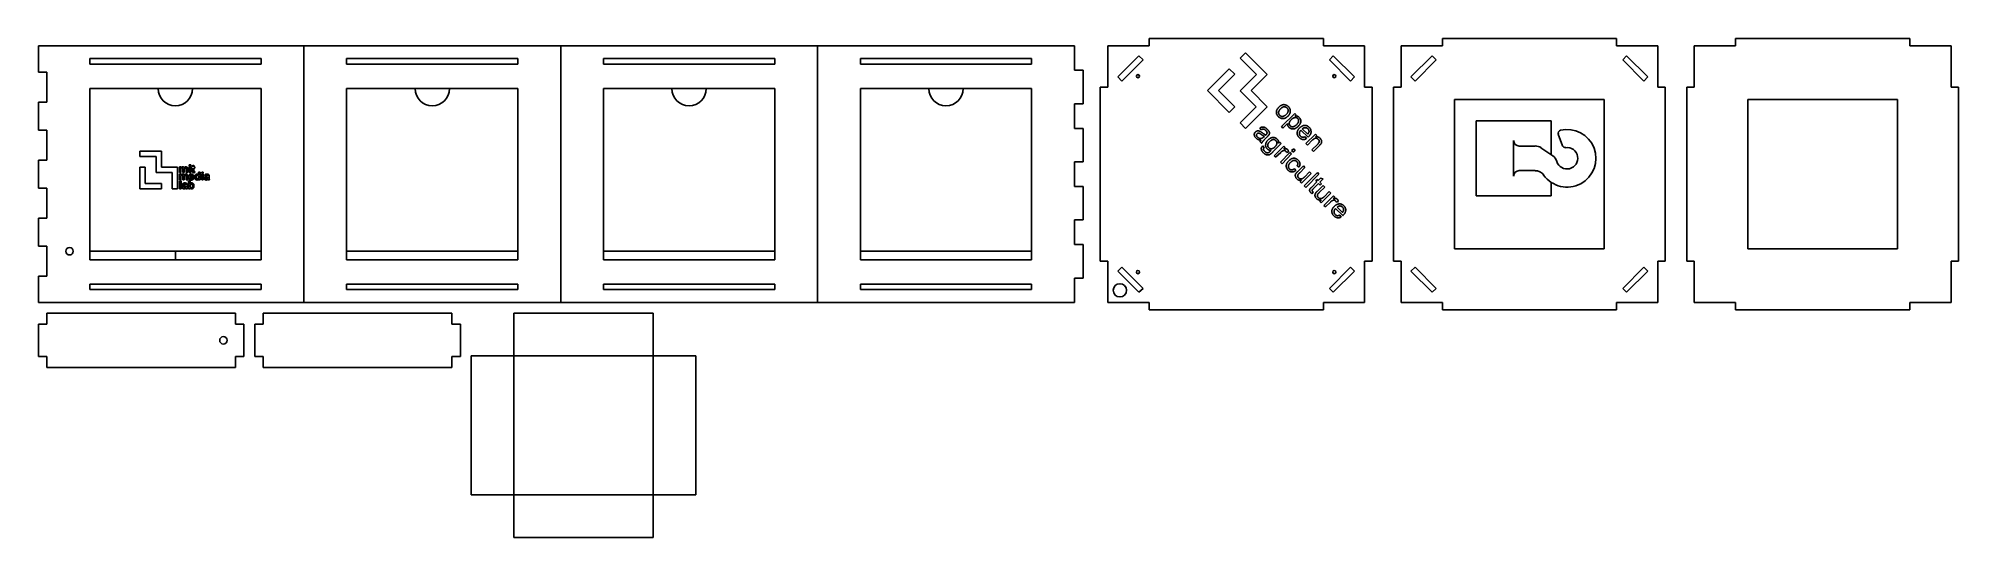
# Model space of a CAD drawing. Header units: millimetres. Extents: x -386 to 753, y -216 to 81.
import ezdxf

# ---------------------------------------------------------------- set-up
doc = ezdxf.new("R2010")
doc.units = ezdxf.units.MM
doc.linetypes.add('CENTERX2', pattern=[20.32, 12.7, -2.54, 2.54, -2.54])

msp = doc.modelspace()

# ---------------------------------------------------------------- linework, layer by layer
at = {"color": 7, "linetype": 'Continuous', "lineweight": 25}
for p, q in [((272.9, 80.6), (272.9, 76.2)), ((376.3, 80.6), (272.9, 80.6)), ((376.3, 76.2), (376.3, 80.6)), ((550.3, 80.6), (446.9, 80.6)), ((446.9, 80.6), (446.9, 76.2)), ((550.3, 76.2), (550.3, 80.6)), ((620.9, 80.6), (620.9, 76.2)), ((724.2, 80.6), (620.9, 80.6)), ((724.2, 76.2), (724.2, 80.6)), ((228.6, 76.2), (-386.1, 76.2)), ((-386.1, 76.2), (-386.1, 60.6)), ((-254, 68.6), (-355.6, 68.6)), ((-355.6, 68.6), (-355.6, 65.3)), ((-254, 65.3), (-254, 68.6)), ((-203.2, 68.6), (-203.2, 65.3)), ((-101.6, 68.6), (-203.2, 68.6)), ((-101.6, 65.3), (-101.6, 68.6)), ((50.8, 68.6), (-50.8, 68.6)), ((-50.8, 68.6), (-50.8, 65.3)), ((50.8, 65.3), (50.8, 68.6)), ((203.2, 68.6), (101.6, 68.6)), ((101.6, 68.6), (101.6, 65.3)), ((203.2, 65.3), (203.2, 68.6)), ((228.6, 61.7), (228.6, 76.2)), ((248.4, 76.2), (248.4, 51.7)), ((272.9, 76.2), (248.4, 76.2)), ((266.9, 70.2), (254.3, 57.7)), ((269.3, 67.9), (266.9, 70.2)), ((330.1, 72.1), (326.9, 68.9)), ((326.9, 68.9), (336.6, 59.2)), ((343, 59.2), (330.1, 72.1)), ((400.8, 76.2), (376.3, 76.2)), ((382.2, 70.2), (379.9, 67.9)), ((394.8, 57.7), (382.2, 70.2)), ((400.8, 51.7), (400.8, 76.2)), ((446.9, 76.2), (422.4, 76.2)), ((422.4, 76.2), (422.4, 51.7)), ((440.9, 70.2), (428.3, 57.7)), ((443.2, 67.9), (440.9, 70.2)), ((574.8, 76.2), (550.3, 76.2)), ((556.2, 70.2), (553.9, 67.9)), ((568.8, 57.7), (556.2, 70.2)), ((574.8, 51.7), (574.8, 76.2)), ((596.4, 76.2), (596.4, 51.7)), ((620.9, 76.2), (596.4, 76.2)), ((748.8, 76.2), (724.2, 76.2)), ((748.8, 51.7), (748.8, 76.2)), ((-386.1, 60.6), (-381, 60.6)), ((-381, 60.6), (-381, 42.8)), ((-355.6, 65.3), (-254, 65.3)), ((-203.2, 65.3), (-101.6, 65.3)), ((-50.8, 65.3), (50.8, 65.3)), ((101.6, 65.3), (203.2, 65.3)), ((233.7, 61.7), (228.6, 61.7)), ((233.7, 41.7), (233.7, 61.7)), ((254.3, 57.7), (256.7, 55.3)), ((256.7, 55.3), (269.3, 67.9)), ((320.5, 62.5), (307.6, 49.6)), ((314.1, 49.6), (323.8, 59.3)), ((323.8, 59.3), (320.5, 62.5)), ((336.6, 59.2), (327, 49.5)), ((333.4, 49.6), (343, 59.2)), ((379.9, 67.9), (392.5, 55.3)), ((392.5, 55.3), (394.8, 57.7)), ((428.3, 57.7), (430.7, 55.3)), ((430.7, 55.3), (443.2, 67.9)), ((553.9, 67.9), (566.5, 55.3)), ((566.5, 55.3), (568.8, 57.7)), ((-254, 50.8), (-355.6, 50.8)), ((-355.6, 50.8), (-355.6, -50.8)), ((-254, -50.8), (-254, 50.8)), ((-101.6, 50.8), (-203.2, 50.8)), ((-203.2, 50.8), (-203.2, -50.8)), ((-101.6, -50.8), (-101.6, 50.8)), ((-50.8, 50.8), (-50.8, -50.8)), ((50.8, 50.8), (-50.8, 50.8)), ((50.8, -50.8), (50.8, 50.8)), ((203.2, 50.8), (101.6, 50.8)), ((101.6, 50.8), (101.6, -50.8)), ((203.2, -50.8), (203.2, 50.8)), ((243.9, 51.7), (243.9, -51.7)), ((248.4, 51.7), (243.9, 51.7)), ((307.6, 49.6), (320.5, 36.7)), ((323.8, 39.9), (314.1, 49.6)), ((327, 49.5), (336.5, 40)), ((343, 40), (333.4, 49.6)), ((405.2, 51.7), (400.8, 51.7)), ((405.2, -51.7), (405.2, 51.7)), ((417.9, 51.7), (417.9, -51.7)), ((422.4, 51.7), (417.9, 51.7)), ((579.2, 51.7), (574.8, 51.7)), ((579.2, -51.7), (579.2, 51.7)), ((591.9, 51.7), (591.9, -51.7)), ((596.4, 51.7), (591.9, 51.7)), ((753.2, 51.7), (748.8, 51.7)), ((753.2, -51.7), (753.2, 51.7)), ((-386.1, 42.8), (-386.1, 26.1)), ((-381, 42.8), (-386.1, 42.8)), ((228.6, 41.7), (233.7, 41.7)), ((228.6, 27.2), (228.6, 41.7)), ((320.5, 36.7), (323.8, 39.9)), ((336.5, 40), (326.9, 30.4)), ((330.1, 27.1), (343, 40)), ((351.4, 28.2), (359.3, 36.1)), ((359.3, 36.1), (360.2, 35.2)), ((360.2, 35.2), (359.4, 34.5)), ((542.9, 44.3), (454.2, 44.3)), ((454.2, 44.3), (454.2, -44.3)), ((542.9, -44.3), (542.9, 44.3)), ((716.9, 44.3), (628.2, 44.3)), ((628.2, 44.3), (628.2, -44.3)), ((716.9, -44.3), (716.9, 44.3)), ((-386.1, 26.1), (-381, 26.1)), ((-381, 26.1), (-381, 8.3)), ((233.7, 27.2), (228.6, 27.2)), ((233.7, 7.3), (233.7, 27.2)), ((326.9, 30.4), (330.1, 27.1)), ((339.5, 26.4), (338.7, 27.4)), ((352.3, 27.3), (351.4, 28.2)), ((355.1, 30), (352.3, 27.3)), ((367.3, 21.9), (363, 26.2)), ((363.8, 26.9), (367, 23.8)), ((365.9, 18.1), (371.6, 23.8)), ((371.6, 23.8), (372.4, 23)), ((372.4, 23), (371.6, 22.2)), ((-313.1, 13.6), (-325.9, 13.6)), ((-325.9, 13.6), (-325.9, 10.4)), ((-313.1, 4.1), (-313.1, 13.6)), ((339.7, 18.3), (338.7, 19.3)), ((340.3, 16.8), (341.1, 15.7)), ((341, 22.1), (341.3, 22.4)), ((343.1, 22.3), (341.8, 21)), ((351.3, 18.1), (346.4, 13.2)), ((347.1, 10.9), (352.8, 16.6)), ((351, 12.9), (348, 10)), ((349.7, 18.3), (350.4, 19)), ((350.4, 19), (351.3, 18.1)), ((350.8, 7.2), (356.5, 12.9)), ((357.5, 12), (351.8, 6.2)), ((352.8, 16.6), (353.7, 15.8)), ((353.7, 15.8), (352.8, 14.9)), ((355.7, 13.3), (354.5, 12.8)), ((356.5, 12.9), (357.5, 12)), ((357.5, 14), (358.7, 15.1)), ((358.5, 13), (357.5, 14)), ((359.6, 14.1), (358.5, 13)), ((358.7, 15.1), (359.6, 14.1)), ((365.5, 22.2), (366.3, 21.1)), ((366.8, 17.2), (365.9, 18.1)), ((369.9, 20.3), (366.8, 17.2)), ((369.5, 14.5), (373, 17.9)), ((370.5, 13.5), (369.5, 14.5)), ((374, 17), (370.5, 13.5)), ((-386.1, 8.3), (-386.1, -8.3)), ((-381, 8.3), (-386.1, 8.3)), ((-325.9, 10.4), (-316.3, 10.4)), ((-322.7, 4.1), (-325.9, 4.1)), ((-325.9, 4.1), (-325.9, -8.7)), ((-322.7, -5.5), (-322.7, 4.1)), ((-316.3, 10.4), (-316.3, 0.9)), ((-316.3, 0.9), (-306.8, 0.9)), ((-303.6, 4.1), (-313.1, 4.1)), ((-306.8, 0.9), (-306.8, -8.7)), ((-303.6, -8.7), (-303.6, 4.1)), ((-302.4, 4.3), (-301.5, 4.3)), ((-302.4, 0.9), (-302.4, 4.3)), ((-301.5, 0.9), (-302.4, 0.9)), ((-301.5, 4.3), (-301.5, 3.8)), ((-301.5, 2.5), (-301.5, 0.9)), ((-300.4, 0.9), (-300.4, 2.7)), ((-299.5, 0.9), (-300.4, 0.9)), ((-299.5, 2.5), (-299.5, 0.9)), ((-298.4, 0.9), (-298.4, 2.8)), ((-297.5, 0.9), (-298.4, 0.9)), ((-297.5, 3), (-297.5, 0.9)), ((-296.6, 4.7), (-296.6, 5.5)), ((-296.6, 5.5), (-295.7, 5.5)), ((-295.7, 4.7), (-296.6, 4.7)), ((-296.6, 0.9), (-296.6, 4.3)), ((-296.6, 4.3), (-295.7, 4.3)), ((-295.7, 0.9), (-296.6, 0.9)), ((-295.7, 5.5), (-295.7, 4.7)), ((-295.7, 4.3), (-295.7, 0.9)), ((-295.2, 4.3), (-294.8, 4.3)), ((-295.2, 3.6), (-295.2, 4.3)), ((-294.8, 3.6), (-295.2, 3.6)), ((-294.8, 4.9), (-293.9, 5.4)), ((-294.8, 4.3), (-294.8, 4.9)), ((-294.8, 2.1), (-294.8, 3.6)), ((-293.9, 5.4), (-293.9, 4.3)), ((-293.9, 4.3), (-293.2, 4.3)), ((-293.9, 3.6), (-293.9, 2.2)), ((-293.2, 3.6), (-293.9, 3.6)), ((-293.3, 1.6), (-293.2, 0.9)), ((-293.2, 4.3), (-293.2, 3.6)), ((-291, -0.4), (-291, 1.2)), ((-291, 1.2), (-290.1, 1.2)), ((-290.1, 1.2), (-290.1, -3.4)), ((-289.2, 0.4), (-289.2, 1.2)), ((-289.2, 1.2), (-288.3, 1.2)), ((-288.3, 0.4), (-289.2, 0.4)), ((-288.3, 1.2), (-288.3, 0.4)), ((228.6, 7.3), (233.7, 7.3)), ((228.6, -7.3), (228.6, 7.3)), ((348, 10), (347.1, 10.9)), ((351.8, 6.2), (350.8, 7.2)), ((359.1, 3.1), (359.9, 2.1)), ((361.9, 4.2), (360.8, 5)), ((360.9, 1.4), (364.5, 5)), ((365.4, 4), (362.3, 0.8)), ((369.1, 0.3), (363.4, -5.4)), ((364.5, 5), (365.4, 4)), ((364.9, -6.9), (372.8, 1)), ((365.1, -1.8), (368.1, 1.3)), ((373.7, 0), (365.9, -7.9)), ((368.1, 1.3), (369.1, 0.3)), ((372.8, 1), (373.7, 0)), ((-386.1, -8.3), (-381, -8.3)), ((-381, -8.3), (-381, -26.1)), ((-325.9, -8.7), (-313.1, -8.7)), ((-313.1, -5.5), (-322.7, -5.5)), ((-313.1, -8.7), (-313.1, -5.5)), ((-306.8, -8.7), (-303.6, -8.7)), ((-302.4, -3.4), (-302.4, 0)), ((-302.4, 0), (-301.5, 0)), ((-301.5, -3.4), (-302.4, -3.4)), ((-302.3, -8.7), (-302.3, -4)), ((-302.3, -4), (-301.4, -4)), ((-301.4, -8.7), (-302.3, -8.7)), ((-301.5, 0), (-301.5, -0.5)), ((-301.5, -1.8), (-301.5, -3.4)), ((-301.4, -4), (-301.4, -8.7)), ((-299.9, -6.3), (-300.7, -6.2)), ((-300.4, -3.4), (-300.4, -1.6)), ((-299.5, -3.4), (-300.4, -3.4)), ((-299.5, -1.8), (-299.5, -3.4)), ((-298.8, -6.4), (-298.8, -6.3)), ((-298.8, -7.2), (-298.8, -7.1)), ((-297.7, -8.7), (-298.6, -8.7)), ((-298.4, -3.4), (-298.4, -1.5)), ((-297.5, -3.4), (-298.4, -3.4)), ((-297.9, -6.5), (-297.9, -7.6)), ((-297.5, -1.3), (-297.5, -3.4)), ((-297, -8.7), (-297, -4)), ((-297, -4), (-296.1, -4)), ((-296.1, -8.7), (-297, -8.7)), ((-296.1, -4), (-296.1, -5.7)), ((-296.1, -8.2), (-296.1, -8.7)), ((-296, -1.5), (-294.7, -1.5)), ((-293.8, -2), (-296, -2)), ((-294.7, -2.3), (-293.8, -2.5)), ((-291, -3.4), (-291, -2.9)), ((-290.1, -3.4), (-291, -3.4)), ((-289.2, 0), (-288.3, 0)), ((-289.2, -3.4), (-289.2, 0)), ((-288.3, -3.4), (-289.2, -3.4)), ((-288.3, 0), (-288.3, -3.4)), ((-286.8, -1), (-287.6, -0.9)), ((-285.7, -1.2), (-285.7, -1.1)), ((-285.7, -2), (-285.7, -1.8)), ((-284.5, -3.4), (-285.4, -3.4)), ((-284.8, -1.3), (-284.8, -2.3)), ((233.7, -7.3), (228.6, -7.3)), ((233.7, -27.2), (233.7, -7.3)), ((362.5, -4.5), (363.3, -3.7)), ((363.4, -5.4), (362.5, -4.5)), ((365.9, -7.9), (364.9, -6.9)), ((369.2, -7.9), (372.5, -4.6)), ((370.3, -10.6), (369.6, -11.6)), ((373.5, -5.6), (370.1, -8.9)), ((371.8, -3.9), (372.5, -3.1)), ((372.5, -4.6), (371.8, -3.9)), ((372.5, -3.1), (373.3, -3.8)), ((372.6, -10.3), (376.1, -6.7)), ((373.3, -3.8), (374.7, -2.4)), ((374.4, -6.5), (373.5, -5.6)), ((377.1, -7.7), (373.9, -10.9)), ((376.2, -2.8), (374.2, -4.8)), ((374.2, -4.8), (375.2, -5.8)), ((375.2, -5.8), (374.4, -6.5)), ((374.7, -2.4), (376.2, -2.8)), ((380.8, -11.3), (375.1, -17.1)), ((376.1, -6.7), (377.1, -7.7)), ((376.7, -13.4), (379.8, -10.4)), ((379.8, -10.4), (380.8, -11.3)), ((374.2, -16.2), (375, -15.3)), ((375.1, -17.1), (374.2, -16.2)), ((376.6, -18.6), (382.3, -12.9)), ((377.5, -19.5), (376.6, -18.6)), ((380.5, -16.6), (377.5, -19.5)), ((382.3, -12.9), (383.2, -13.7)), ((383.2, -13.7), (382.3, -14.6)), ((387.8, -24.6), (383.6, -20.4)), ((385.2, -16.2), (384, -16.7)), ((384.4, -19.6), (387.6, -22.8)), ((-386.1, -26.1), (-386.1, -42.8)), ((-381, -26.1), (-386.1, -26.1)), ((228.6, -27.2), (233.7, -27.2)), ((228.6, -41.7), (228.6, -27.2)), ((386, -24.4), (386.9, -25.5)), ((-386.1, -42.8), (-381, -42.8)), ((-381, -42.8), (-381, -60.6)), ((233.7, -41.7), (228.6, -41.7)), ((233.7, -61.7), (233.7, -41.7)), ((454.2, -44.3), (542.9, -44.3)), ((628.2, -44.3), (716.9, -44.3)), ((-355.6, -50.8), (-254, -50.8)), ((-203.2, -50.8), (-101.6, -50.8)), ((-50.8, -50.8), (50.8, -50.8)), ((101.6, -50.8), (203.2, -50.8)), ((243.9, -51.7), (248.4, -51.7)), ((248.4, -51.7), (248.4, -76.2)), ((256.7, -55.3), (254.3, -57.7)), ((269.3, -67.9), (256.7, -55.3)), ((392.5, -55.3), (379.9, -67.9)), ((394.8, -57.7), (392.5, -55.3)), ((400.8, -51.7), (405.2, -51.7)), ((400.8, -76.2), (400.8, -51.7)), ((417.9, -51.7), (422.4, -51.7)), ((422.4, -51.7), (422.4, -76.2)), ((430.7, -55.3), (428.3, -57.7)), ((443.2, -67.9), (430.7, -55.3)), ((566.5, -55.3), (553.9, -67.9)), ((568.8, -57.7), (566.5, -55.3)), ((574.8, -51.7), (579.2, -51.7)), ((574.8, -76.2), (574.8, -51.7)), ((591.9, -51.7), (596.4, -51.7)), ((596.4, -51.7), (596.4, -76.2)), ((748.8, -51.7), (753.2, -51.7)), ((748.8, -76.2), (748.8, -51.7)), ((-386.1, -60.6), (-386.1, -76.2)), ((-381, -60.6), (-386.1, -60.6)), ((-254, -65.3), (-355.6, -65.3)), ((-355.6, -65.3), (-355.6, -68.6)), ((-254, -68.6), (-254, -65.3)), ((-101.6, -65.3), (-203.2, -65.3)), ((-203.2, -65.3), (-203.2, -68.6)), ((-101.6, -68.6), (-101.6, -65.3)), ((50.8, -65.3), (-50.8, -65.3)), ((-50.8, -65.3), (-50.8, -68.6)), ((50.8, -68.6), (50.8, -65.3)), ((203.2, -65.3), (101.6, -65.3)), ((101.6, -65.3), (101.6, -68.6)), ((203.2, -68.6), (203.2, -65.3)), ((228.6, -61.7), (233.7, -61.7)), ((228.6, -76.2), (228.6, -61.7)), ((254.3, -57.7), (266.9, -70.2)), ((266.9, -70.2), (269.3, -67.9)), ((379.9, -67.9), (382.2, -70.2)), ((382.2, -70.2), (394.8, -57.7)), ((428.3, -57.7), (440.9, -70.2)), ((440.9, -70.2), (443.2, -67.9)), ((553.9, -67.9), (556.2, -70.2)), ((556.2, -70.2), (568.8, -57.7)), ((-386.1, -76.2), (228.6, -76.2)), ((-355.6, -68.6), (-254, -68.6)), ((-203.2, -68.6), (-101.6, -68.6)), ((-50.8, -68.6), (50.8, -68.6)), ((101.6, -68.6), (203.2, -68.6)), ((248.4, -76.2), (272.9, -76.2)), ((272.9, -76.2), (272.9, -80.6)), ((376.3, -80.6), (376.3, -76.2)), ((376.3, -76.2), (400.8, -76.2)), ((422.4, -76.2), (446.9, -76.2)), ((446.9, -76.2), (446.9, -80.6)), ((550.3, -80.6), (550.3, -76.2)), ((550.3, -76.2), (574.8, -76.2)), ((596.4, -76.2), (620.9, -76.2)), ((620.9, -76.2), (620.9, -80.6)), ((724.2, -76.2), (748.8, -76.2)), ((724.2, -80.6), (724.2, -76.2)), ((-386.1, -89.2), (-386.1, -108.3)), ((-381.1, -89.2), (-386.1, -89.2)), ((-381.1, -82.5), (-381.1, -89.2)), ((-269.1, -82.5), (-381.1, -82.5)), ((-269.1, -89.2), (-269.1, -82.5)), ((-264.1, -89.2), (-269.1, -89.2)), ((-264.1, -108.3), (-264.1, -89.2)), ((-257.7, -89.2), (-257.7, -108.3)), ((-252.7, -89.2), (-257.7, -89.2)), ((-252.7, -82.5), (-252.7, -89.2)), ((-140.7, -82.5), (-252.7, -82.5)), ((-140.7, -89.2), (-140.7, -82.5)), ((-135.7, -89.2), (-140.7, -89.2)), ((-135.7, -108.3), (-135.7, -89.2)), ((-104, -82.5), (-104, -108)), ((-21.4, -82.5), (-104, -82.5)), ((-21.4, -108), (-21.4, -82.5)), ((272.9, -80.6), (376.3, -80.6)), ((446.9, -80.6), (550.3, -80.6)), ((620.9, -80.6), (724.2, -80.6)), ((-386.1, -108.3), (-381.1, -108.3)), ((-381.1, -108.3), (-381.1, -114.9)), ((-269.1, -114.9), (-269.1, -108.3)), ((-269.1, -108.3), (-264.1, -108.3)), ((-257.7, -108.3), (-252.7, -108.3)), ((-252.7, -108.3), (-252.7, -114.9)), ((-140.7, -108.3), (-135.7, -108.3)), ((-140.7, -114.9), (-140.7, -108.3)), ((-129.4, -108), (-129.4, -190.5)), ((-104, -108), (-129.4, -108)), ((4, -108), (-21.4, -108)), ((4, -190.5), (4, -108)), ((-381.1, -114.9), (-269.1, -114.9)), ((-252.7, -114.9), (-140.7, -114.9)), ((-129.4, -190.5), (-104, -190.5)), ((-104, -190.5), (-104, -215.9)), ((-21.4, -215.9), (-21.4, -190.5)), ((-21.4, -190.5), (4, -190.5)), ((-104, -215.9), (-21.4, -215.9))]:
    msp.add_line(p, q, dxfattribs=at)
at = {"color": 7, "linetype": 'Continuous'}
for p, q in [((-228.6, 76.2), (-228.6, -76.2)), ((-76.2, 76.2), (-76.2, -76.2)), ((76.2, 76.2), (76.2, -76.2)), ((-294.6, 50.8), (-315, 50.8)), ((-142.2, 50.8), (-162.6, 50.8)), ((10.2, 50.8), (-10.2, 50.8)), ((162.6, 50.8), (142.2, 50.8)), ((466.9, 31.6), (466.9, -12.8)), ((466.9, 31.6), (511.4, 31.6)), ((511.4, 31.6), (511.4, 11.6)), ((518.2, 16.9), (515.7, 23.7)), ((489.2, 20), (489.2, -1.2)), ((501.9, 16.7), (492.5, 16.7)), ((505.4, 15.6), (512.4, 10.9)), ((501.9, 2.1), (492.5, 2.1)), ((511.4, -4.8), (511.4, -12.8)), ((466.9, -12.8), (511.4, -12.8)), ((-355.6, -45.8), (-254, -45.8)), ((-203.2, -45.8), (-101.6, -45.8)), ((-50.8, -45.8), (50.8, -45.8)), ((101.6, -45.8), (203.2, -45.8)), ((-104, -108), (-21.4, -108)), ((-104, -108), (-104, -190.5)), ((-21.4, -108), (-21.4, -190.5)), ((-21.4, -190.5), (-104, -190.5))]:
    msp.add_line(p, q, dxfattribs=at)
at = {"color": 7, "linetype": 'CENTERX2'}
msp.add_line((-304.8, -45.8), (-304.8, -50.8), dxfattribs=at)
at = {"color": 7, "linetype": 'Continuous', "lineweight": 25}
for centre, radius in [((266.3, 58.2), 0.952), ((382.8, 58.2), 0.952), ((-367.6, -45.8), 2.22), ((255.6, -69), 3.94), ((266.3, -58.2), 0.952), ((382.8, -58.2), 0.952), ((-276.3, -98.7), 2.22)]:
    msp.add_circle(centre, radius, dxfattribs=at)
at = {"color": 7, "linetype": 'Continuous'}
for centre, radius, start, end in [((-304.8, 50.8), 10.2, 180, 0), ((-152.4, 50.8), 10.2, 180, 0), ((0, 50.8), 10.2, 180, 0), ((152.4, 50.8), 10.2, 180, 0), ((520.9, 9.4), 17.1, 215.6279, 103.3306), ((517.4, 24.3), 1.78, 103.3306, 200), ((492.5, 20), 3.3, 180, 270), ((501.9, 10.4), 6.35, 55.8034, 90), ((520.9, 9.4), 6.35, 197.1572, 97.3644), ((519.9, 17.5), 1.78, 200, 277.3644), ((492.5, -1.2), 3.3, 90, 180), ((501.9, -4.3), 6.35, 35.6279, 90), ((508.8, 5.7), 6.35, 17.1572, 55.8034)]:
    msp.add_arc(centre, radius, start, end, dxfattribs=at)
at = {"color": 7, "linetype": 'Continuous', "lineweight": 25}
for points, knots in [([(349.6, 34.1), (349.5, 34.2), (349.3, 34.4), (349.1, 34.7), (348.9, 35.1), (348.7, 35.4), (348.6, 35.7), (348.5, 36.1), (348.4, 36.5), (348.4, 36.8), (348.5, 37.2), (348.5, 37.6), (348.7, 38), (348.8, 38.3), (349, 38.7), (349.3, 39.1), (349.6, 39.4), (349.8, 39.7), (349.9, 39.8)], [0, 0, 0, 0, 0.064407, 0.126289, 0.185897, 0.243642, 0.30091, 0.357638, 0.414613, 0.472496, 0.531237, 0.590598, 0.651629, 0.714492, 0.780349, 0.849628, 0.922629, 1, 1, 1, 1]), ([(355.3, 34.5), (355.3, 34.4), (355.1, 34.3), (354.8, 34), (354.5, 33.8), (354.3, 33.6), (354, 33.5), (353.8, 33.3), (353.5, 33.2), (353.3, 33.1), (353, 33), (352.8, 33), (352.6, 33), (352.3, 33), (352.1, 33), (351.8, 33), (351.6, 33), (351.3, 33.1), (350.9, 33.3), (350.4, 33.5), (350, 33.8), (349.7, 34), (349.6, 34.1)], [0, 0, 0, 0, 0.058151, 0.113208, 0.165274, 0.214195, 0.260971, 0.304911, 0.346514, 0.386023, 0.424148, 0.461976, 0.49937, 0.53653, 0.574012, 0.611673, 0.649716, 0.688336, 0.765696, 0.842807, 0.920369, 1, 1, 1, 1]), ([(350.9, 38.8), (350.8, 38.7), (350.7, 38.5), (350.4, 38.3), (350.2, 38), (350.1, 37.7), (349.9, 37.5), (349.8, 37.2), (349.8, 36.9), (349.7, 36.7), (349.7, 36.4), (349.8, 36.2), (349.8, 35.9), (349.9, 35.7), (350, 35.5), (350.1, 35.3), (350.2, 35.1), (350.3, 35), (350.4, 34.9)], [0, 0, 0, 0, 0.085537, 0.165515, 0.240759, 0.311176, 0.378367, 0.442021, 0.502421, 0.561582, 0.618704, 0.673953, 0.727435, 0.780812, 0.833786, 0.88797, 0.942822, 1, 1, 1, 1]), ([(349.9, 39.8), (350, 39.9), (350.3, 40.1), (350.7, 40.5), (351.1, 40.7), (351.5, 40.9), (351.9, 41.1), (352.3, 41.2), (352.7, 41.3), (353, 41.3), (353.1, 41.3)], [0, 0, 0, 0, 0.148284, 0.287299, 0.418453, 0.542595, 0.661179, 0.77602, 0.888114, 1, 1, 1, 1]), ([(350.4, 34.9), (350.5, 34.9), (350.6, 34.8), (350.8, 34.6), (351, 34.5), (351.2, 34.4), (351.4, 34.3), (351.7, 34.3), (351.9, 34.3), (352.2, 34.3), (352.4, 34.3), (352.7, 34.4), (352.9, 34.5), (353.2, 34.6), (353.5, 34.8), (353.8, 35), (354, 35.2), (354.2, 35.4), (354.3, 35.5)], [0, 0, 0, 0, 0.056371, 0.111081, 0.164129, 0.216936, 0.269393, 0.322942, 0.377703, 0.434362, 0.493044, 0.553699, 0.617494, 0.684597, 0.755847, 0.832204, 0.913362, 1, 1, 1, 1]), ([(354.8, 39.3), (354.7, 39.3), (354.6, 39.5), (354.4, 39.6), (354.2, 39.7), (354, 39.8), (353.8, 39.9), (353.5, 39.9), (353.3, 40), (353, 40), (352.8, 39.9), (352.5, 39.9), (352.2, 39.8), (352, 39.6), (351.7, 39.5), (351.4, 39.3), (351.2, 39), (351, 38.9), (350.9, 38.8)], [0, 0, 0, 0, 0.057236, 0.112144, 0.16594, 0.219438, 0.272379, 0.32642, 0.381259, 0.438439, 0.497085, 0.558171, 0.621228, 0.687798, 0.758995, 0.834316, 0.914375, 1, 1, 1, 1]), ([(353.1, 41.3), (353.3, 41.2), (353.5, 41.2), (353.8, 41.1), (354.1, 41), (354.4, 40.9), (354.7, 40.8), (355, 40.6), (355.3, 40.3), (355.5, 40.2), (355.6, 40.1)], [0, 0, 0, 0, 0.123458, 0.24543, 0.366147, 0.488526, 0.611431, 0.736685, 0.866696, 1, 1, 1, 1]), ([(354.3, 35.5), (354.4, 35.5), (354.5, 35.7), (354.8, 36), (355, 36.2), (355.1, 36.5), (355.2, 36.8), (355.3, 37), (355.4, 37.3), (355.4, 37.5), (355.4, 37.8), (355.4, 38), (355.4, 38.3), (355.3, 38.5), (355.2, 38.7), (355.1, 38.9), (354.9, 39.1), (354.8, 39.2), (354.8, 39.3)], [0, 0, 0, 0, 0.083753, 0.162615, 0.236702, 0.306646, 0.373128, 0.436979, 0.498079, 0.557463, 0.615362, 0.671363, 0.726085, 0.780035, 0.83373, 0.887489, 0.942781, 1, 1, 1, 1]), ([(355.6, 40.1), (355.7, 40), (355.9, 39.8), (356.1, 39.5), (356.3, 39.2), (356.5, 38.8), (356.6, 38.5), (356.7, 38.1), (356.7, 37.8), (356.7, 37.4), (356.7, 37), (356.6, 36.6), (356.5, 36.3), (356.4, 35.9), (356.2, 35.5), (355.9, 35.2), (355.7, 34.8), (355.5, 34.6), (355.3, 34.5)], [0, 0, 0, 0, 0.064654, 0.126741, 0.186832, 0.245868, 0.303674, 0.361514, 0.419963, 0.479353, 0.539578, 0.599547, 0.660426, 0.72282, 0.787354, 0.854794, 0.925688, 1, 1, 1, 1]), ([(359.4, 34.5), (359.5, 34.5), (359.8, 34.6), (360.1, 34.6), (360.5, 34.5), (360.8, 34.5), (361.1, 34.4), (361.4, 34.2), (361.7, 34), (361.9, 33.8), (361.9, 33.7)], [0, 0, 0, 0, 0.132806, 0.258974, 0.379126, 0.494993, 0.611874, 0.732828, 0.861961, 1, 1, 1, 1]), ([(336.3, 21.5), (336.2, 21.5), (336.1, 21.7), (335.9, 21.9), (335.7, 22.2), (335.6, 22.4), (335.5, 22.6), (335.4, 22.9), (335.3, 23.1), (335.3, 23.4), (335.3, 23.6), (335.3, 23.8), (335.4, 24), (335.4, 24.3), (335.5, 24.5), (335.7, 24.7), (335.8, 24.9), (335.9, 25), (336, 25)], [0, 0, 0, 0, 0.079659, 0.154966, 0.225798, 0.293973, 0.358332, 0.420736, 0.481322, 0.540729, 0.599261, 0.655897, 0.711767, 0.767649, 0.823519, 0.880308, 0.93884, 1, 1, 1, 1]), ([(336, 25), (336, 25.1), (336.2, 25.2), (336.4, 25.4), (336.7, 25.5), (336.9, 25.6), (337.2, 25.7), (337.5, 25.7), (337.7, 25.7), (338, 25.7), (338.2, 25.6), (338.5, 25.5), (338.8, 25.4), (338.9, 25.3), (339, 25.3)], [0, 0, 0, 0, 0.088433, 0.174146, 0.258663, 0.343102, 0.426745, 0.50862, 0.588627, 0.668613, 0.749412, 0.831419, 0.914554, 1, 1, 1, 1]), ([(337, 24), (337, 24), (336.9, 23.8), (336.7, 23.6), (336.7, 23.4), (336.7, 23.1), (336.7, 22.8), (336.8, 22.5), (337, 22.2), (337.2, 22.1), (337.3, 22)], [0, 0, 0, 0, 0.113422, 0.221386, 0.330936, 0.444895, 0.565747, 0.694466, 0.838644, 1, 1, 1, 1]), ([(339.4, 23.6), (339.3, 23.7), (339.1, 23.9), (338.8, 24), (338.5, 24.2), (338.3, 24.3), (338.1, 24.3), (338, 24.4), (337.8, 24.4), (337.6, 24.4), (337.5, 24.3), (337.3, 24.2), (337.2, 24.2), (337.1, 24.1), (337, 24)], [0, 0, 0, 0, 0.151482, 0.279854, 0.384715, 0.468549, 0.539279, 0.60686, 0.672494, 0.738688, 0.804282, 0.867673, 0.933307, 1, 1, 1, 1]), ([(338.7, 27.4), (338.8, 27.5), (339.1, 27.7), (339.4, 27.8), (339.8, 27.9), (340.1, 28), (340.5, 28), (340.8, 28), (341.2, 27.9), (341.6, 27.7), (341.9, 27.5), (342.3, 27.3), (342.7, 27), (342.9, 26.7), (343, 26.6)], [0, 0, 0, 0, 0.08681, 0.167432, 0.242383, 0.313435, 0.383786, 0.4565, 0.534096, 0.617019, 0.705135, 0.79812, 0.896221, 1, 1, 1, 1]), ([(339, 25.3), (339.1, 25.2), (339.2, 25.2), (339.4, 25), (339.7, 24.8), (339.9, 24.7), (340, 24.6)], [0, 0, 0, 0, 0.187682, 0.41746, 0.687649, 1, 1, 1, 1]), ([(341.3, 22.4), (341.2, 22.5), (341.1, 22.5), (340.9, 22.6), (340.7, 22.7), (340.4, 22.9), (340.2, 23), (339.9, 23.2), (339.6, 23.4), (339.5, 23.6), (339.4, 23.6)], [0, 0, 0, 0, 0.092089, 0.193374, 0.304033, 0.423766, 0.553514, 0.692528, 0.841452, 1, 1, 1, 1]), ([(342.1, 26), (342, 26), (341.9, 26.1), (341.8, 26.3), (341.6, 26.4), (341.5, 26.5), (341.3, 26.6), (341.2, 26.7), (341, 26.7), (340.9, 26.7), (340.7, 26.8), (340.6, 26.7), (340.4, 26.7), (340.2, 26.7), (340.1, 26.6), (339.9, 26.6), (339.7, 26.5), (339.6, 26.4), (339.5, 26.4)], [0, 0, 0, 0, 0.080343, 0.155887, 0.226869, 0.291837, 0.353251, 0.410762, 0.464277, 0.514838, 0.565197, 0.61691, 0.671425, 0.729208, 0.790901, 0.855931, 0.925656, 1, 1, 1, 1]), ([(340, 24.6), (340.1, 24.5), (340.3, 24.3), (340.6, 24.1), (340.9, 23.9), (341.2, 23.7), (341.4, 23.6), (341.6, 23.4), (341.9, 23.3), (342, 23.2), (342.1, 23.2)], [0, 0, 0, 0, 0.162111, 0.313471, 0.454112, 0.584072, 0.703658, 0.81271, 0.911318, 1, 1, 1, 1]), ([(342.9, 24.5), (342.9, 24.6), (342.9, 24.7), (342.8, 24.9), (342.8, 25.1), (342.7, 25.3), (342.6, 25.4), (342.4, 25.6), (342.3, 25.8), (342.2, 25.9), (342.1, 26)], [0, 0, 0, 0, 0.105847, 0.215286, 0.328726, 0.448229, 0.57354, 0.706337, 0.848587, 1, 1, 1, 1]), ([(342.1, 23.2), (342.1, 23.2), (342.2, 23.3), (342.2, 23.3), (342.3, 23.4), (342.3, 23.4), (342.3, 23.4)], [0, 0, 0, 0, 0.3603933, 0.6441501, 0.8603186, 1, 1, 1, 1]), ([(342.3, 23.4), (342.4, 23.5), (342.5, 23.6), (342.6, 23.7), (342.7, 23.9), (342.8, 24), (342.8, 24.1), (342.9, 24.3), (342.9, 24.4), (342.9, 24.5), (342.9, 24.5)], [0, 0, 0, 0, 0.157654, 0.304619, 0.440525, 0.566445, 0.68281, 0.793599, 0.897406, 1, 1, 1, 1]), ([(343, 26.6), (343.2, 26.5), (343.4, 26.3), (343.7, 25.9), (343.9, 25.6), (344.1, 25.3), (344.2, 25), (344.3, 24.7), (344.3, 24.4), (344.3, 24.2), (344.3, 23.9), (344.2, 23.7), (344.1, 23.4), (344, 23.3), (343.9, 23.2)], [0, 0, 0, 0, 0.1270407, 0.2422268, 0.3458803, 0.4395062, 0.524276, 0.6006752, 0.6701811, 0.7337322, 0.7957457, 0.8602998, 0.9279017, 1, 1, 1, 1]), ([(343.9, 23.2), (343.9, 23.2), (343.9, 23.1), (343.8, 23), (343.7, 22.9), (343.6, 22.8), (343.5, 22.7), (343.4, 22.6), (343.3, 22.4), (343.2, 22.3), (343.1, 22.3)], [0, 0, 0, 0, 0.0769957, 0.1675867, 0.2716599, 0.3897124, 0.521453, 0.6670696, 0.8265806, 1, 1, 1, 1]), ([(355.9, 27.8), (355.8, 27.9), (355.7, 28.1), (355.5, 28.3), (355.3, 28.6), (355.2, 28.9), (355.2, 29.2), (355.1, 29.5), (355.1, 29.8), (355.1, 30), (355.1, 30)], [0, 0, 0, 0, 0.137544, 0.2690389, 0.3971398, 0.5233248, 0.6479808, 0.7673301, 0.8845691, 1, 1, 1, 1]), ([(361.4, 28.4), (361.3, 28.2), (361, 28), (360.5, 27.6), (360, 27.3), (359.6, 27.1), (359.3, 27), (359, 26.9), (358.8, 26.9), (358.5, 26.9), (358.3, 26.8), (358, 26.9), (357.8, 26.9), (357.5, 26.9), (357.3, 27), (357.1, 27.1), (356.9, 27.2), (356.6, 27.3), (356.4, 27.4), (356.3, 27.5), (356.1, 27.7), (356, 27.8), (355.9, 27.8)], [0, 0, 0, 0, 0.097412, 0.19079, 0.281316, 0.369716, 0.413008, 0.454982, 0.495862, 0.536296, 0.576492, 0.616309, 0.655976, 0.696139, 0.735808, 0.77471, 0.813012, 0.85056, 0.888188, 0.925151, 0.96255, 1, 1, 1, 1]), ([(357.3, 32.4), (357.2, 32.3), (357, 32.1), (356.8, 31.8), (356.6, 31.6), (356.4, 31.3), (356.3, 31), (356.2, 30.8), (356.1, 30.5), (356.1, 30.3), (356.1, 30.1), (356.1, 29.8), (356.1, 29.6), (356.2, 29.4), (356.3, 29.2), (356.4, 29), (356.5, 28.8), (356.6, 28.7), (356.6, 28.7)], [0, 0, 0, 0, 0.090117, 0.174029, 0.252739, 0.326443, 0.39526, 0.460221, 0.522294, 0.581233, 0.637958, 0.69204, 0.744579, 0.795671, 0.845795, 0.896552, 0.947635, 1, 1, 1, 1]), ([(356.6, 28.7), (356.7, 28.6), (356.8, 28.5), (357, 28.4), (357.2, 28.3), (357.4, 28.2), (357.6, 28.2), (357.8, 28.1), (358, 28.1), (358.3, 28.1), (358.5, 28.2), (358.8, 28.2), (359.1, 28.3), (359.3, 28.5), (359.6, 28.7), (359.9, 28.9), (360.2, 29.1), (360.3, 29.3), (360.4, 29.4)], [0, 0, 0, 0, 0.0518507, 0.1020618, 0.152142, 0.2023448, 0.252841, 0.3052816, 0.3592057, 0.4162421, 0.4754798, 0.5372572, 0.6025111, 0.6719726, 0.7455278, 0.8248047, 0.9093721, 1, 1, 1, 1]), ([(361.1, 33.1), (361, 33.1), (360.9, 33.2), (360.8, 33.3), (360.6, 33.4), (360.4, 33.5), (360.1, 33.6), (359.9, 33.6), (359.7, 33.6), (359.4, 33.6), (359.2, 33.5), (358.9, 33.5), (358.6, 33.4), (358.4, 33.2), (358.1, 33.1), (357.8, 32.9), (357.5, 32.6), (357.4, 32.5), (357.3, 32.4)], [0, 0, 0, 0, 0.049657, 0.098858, 0.148225, 0.198067, 0.249202, 0.302544, 0.359066, 0.418265, 0.480193, 0.543649, 0.609904, 0.678922, 0.752676, 0.830216, 0.912671, 1, 1, 1, 1]), ([(360.4, 29.4), (360.5, 29.4), (360.7, 29.6), (360.9, 29.9), (361.1, 30.2), (361.3, 30.4), (361.4, 30.7), (361.5, 30.9), (361.6, 31.2), (361.6, 31.4), (361.6, 31.7), (361.6, 31.9), (361.6, 32.1), (361.5, 32.3), (361.5, 32.5), (361.4, 32.7), (361.2, 32.9), (361.1, 33), (361.1, 33.1)], [0, 0, 0, 0, 0.089192, 0.172193, 0.25044, 0.324296, 0.39322, 0.458763, 0.520866, 0.580845, 0.638594, 0.693624, 0.746436, 0.797671, 0.847704, 0.897851, 0.94809, 1, 1, 1, 1]), ([(362, 21.7), (361.9, 21.9), (361.7, 22.1), (361.4, 22.4), (361.2, 22.7), (361, 23.1), (360.9, 23.4), (360.8, 23.8), (360.8, 24.1), (360.8, 24.5), (360.8, 24.9), (360.9, 25.3), (361, 25.6), (361.1, 26), (361.3, 26.4), (361.6, 26.7), (361.9, 27.1), (362.1, 27.3), (362.2, 27.4)], [0, 0, 0, 0, 0.067186, 0.13157, 0.19315, 0.252496, 0.310573, 0.368094, 0.425492, 0.483398, 0.542192, 0.601163, 0.661103, 0.723062, 0.787507, 0.854561, 0.925333, 1, 1, 1, 1]), ([(361.9, 33.7), (362, 33.7), (362.1, 33.5), (362.3, 33.3), (362.4, 33.1), (362.5, 32.9), (362.6, 32.7), (362.7, 32.5), (362.8, 32.3), (362.9, 32.1), (362.9, 31.8), (362.9, 31.6), (362.9, 31.3), (362.9, 31.1), (362.9, 30.9), (362.8, 30.6), (362.7, 30.4), (362.6, 30.1), (362.4, 29.7), (362.1, 29.2), (361.8, 28.8), (361.6, 28.5), (361.4, 28.4)], [0, 0, 0, 0, 0.042083, 0.083042, 0.123315, 0.162775, 0.201927, 0.240693, 0.279617, 0.318819, 0.357816, 0.396839, 0.436121, 0.475518, 0.515254, 0.555914, 0.597805, 0.640541, 0.727559, 0.815719, 0.906257, 1, 1, 1, 1]), ([(363, 26.2), (362.9, 26.1), (362.8, 26), (362.6, 25.7), (362.5, 25.5), (362.3, 25.2), (362.2, 25), (362.2, 24.7), (362.1, 24.5), (362.1, 24.2), (362.1, 24), (362.1, 23.8), (362.2, 23.5), (362.2, 23.3), (362.3, 23.1), (362.5, 22.9), (362.6, 22.7), (362.7, 22.6), (362.8, 22.5)], [0, 0, 0, 0, 0.079165, 0.153805, 0.225197, 0.292847, 0.357947, 0.42013, 0.48141, 0.541194, 0.599735, 0.656499, 0.712608, 0.768126, 0.824424, 0.881135, 0.939433, 1, 1, 1, 1]), ([(362.2, 27.4), (362.3, 27.5), (362.6, 27.7), (362.9, 28), (363.3, 28.3), (363.7, 28.5), (364, 28.7), (364.4, 28.8), (364.8, 28.9), (365.2, 28.9), (365.6, 28.9), (365.9, 28.9), (366.3, 28.8), (366.6, 28.7), (367, 28.5), (367.3, 28.3), (367.6, 28), (367.8, 27.9), (367.9, 27.8)], [0, 0, 0, 0, 0.076796, 0.149703, 0.218682, 0.284733, 0.348109, 0.409317, 0.469594, 0.529189, 0.58821, 0.645503, 0.702502, 0.759377, 0.816719, 0.875697, 0.936606, 1, 1, 1, 1]), ([(367.1, 27), (367.1, 27), (366.9, 27.1), (366.8, 27.3), (366.6, 27.4), (366.4, 27.5), (366.2, 27.5), (366, 27.6), (365.8, 27.6), (365.5, 27.6), (365.3, 27.6), (365.1, 27.6), (364.9, 27.5), (364.7, 27.5), (364.5, 27.4), (364.3, 27.3), (364, 27.1), (363.9, 27), (363.8, 26.9)], [0, 0, 0, 0, 0.06359, 0.12549, 0.185745, 0.244904, 0.303548, 0.362115, 0.422127, 0.483356, 0.54518, 0.606333, 0.667323, 0.730075, 0.794272, 0.859982, 0.928175, 1, 1, 1, 1]), ([(367, 23.8), (367.1, 23.8), (367.2, 23.9), (367.3, 24.1), (367.4, 24.3), (367.5, 24.5), (367.6, 24.7), (367.7, 24.9), (367.7, 25), (367.7, 25.1), (367.8, 25.2)], [0, 0, 0, 0, 0.15232, 0.294928, 0.430235, 0.556366, 0.675735, 0.789763, 0.896647, 1, 1, 1, 1]), ([(367.8, 25.2), (367.8, 25.3), (367.8, 25.5), (367.8, 25.7), (367.7, 25.9), (367.6, 26.2), (367.6, 26.4), (367.4, 26.6), (367.3, 26.8), (367.2, 26.9), (367.1, 27)], [0, 0, 0, 0, 0.129798, 0.25506, 0.377205, 0.498047, 0.618917, 0.742368, 0.868535, 1, 1, 1, 1]), ([(367.9, 27.8), (368, 27.7), (368.2, 27.5), (368.4, 27.2), (368.6, 26.9), (368.8, 26.5), (368.9, 26.2), (368.9, 25.8), (369, 25.5), (369, 25.1), (369, 24.7), (368.9, 24.4), (368.8, 24), (368.6, 23.6), (368.4, 23.3), (368.1, 22.9), (367.9, 22.5), (367.6, 22.3), (367.5, 22.2)], [0, 0, 0, 0, 0.062836, 0.123364, 0.181923, 0.239314, 0.295917, 0.35241, 0.409963, 0.468912, 0.52846, 0.58901, 0.650614, 0.713857, 0.780327, 0.849613, 0.922698, 1, 1, 1, 1]), ([(339.2, 20.2), (339.1, 20.2), (338.8, 20.2), (338.3, 20.3), (337.9, 20.4), (337.5, 20.6), (337.2, 20.7), (336.9, 20.9), (336.6, 21.2), (336.4, 21.4), (336.3, 21.5)], [0, 0, 0, 0, 0.146815, 0.284033, 0.411004, 0.529634, 0.644656, 0.760301, 0.878665, 1, 1, 1, 1]), ([(337.3, 22), (337.4, 21.9), (337.6, 21.7), (337.9, 21.5), (338.2, 21.3), (338.5, 21.2), (338.8, 21.1), (339.2, 21.1), (339.5, 21.2), (339.7, 21.2), (339.8, 21.3)], [0, 0, 0, 0, 0.1376985, 0.2691564, 0.3970497, 0.5236254, 0.6469028, 0.7653014, 0.8824942, 1, 1, 1, 1]), ([(338.7, 19.3), (338.7, 19.4), (338.8, 19.5), (338.9, 19.7), (339.1, 20), (339.2, 20.1), (339.2, 20.2)], [0, 0, 0, 0, 0.232211, 0.477187, 0.730263, 1, 1, 1, 1]), ([(340.7, 12.7), (340.6, 12.7), (340.5, 12.9), (340.2, 13.2), (340.1, 13.4), (339.9, 13.7), (339.8, 14), (339.6, 14.2), (339.6, 14.5), (339.5, 14.8), (339.5, 15), (339.5, 15.3), (339.5, 15.6), (339.6, 15.8), (339.7, 16.1), (339.9, 16.3), (340.1, 16.5), (340.2, 16.7), (340.3, 16.8)], [0, 0, 0, 0, 0.075053, 0.14662, 0.215018, 0.281273, 0.344258, 0.405694, 0.465654, 0.52477, 0.582405, 0.638883, 0.694703, 0.750833, 0.808669, 0.868889, 0.932464, 1, 1, 1, 1]), ([(341.8, 21), (341.7, 20.9), (341.5, 20.7), (341.2, 20.4), (341, 20.1), (340.7, 19.9), (340.5, 19.7), (340.4, 19.5), (340.3, 19.3), (340.1, 19.2), (340, 19), (339.9, 18.8), (339.8, 18.5), (339.8, 18.4), (339.7, 18.3)], [0, 0, 0, 0, 0.132151, 0.250857, 0.357521, 0.451226, 0.532478, 0.600767, 0.657104, 0.700646, 0.774679, 0.848589, 0.924103, 1, 1, 1, 1]), ([(339.8, 21.3), (339.9, 21.3), (340.1, 21.4), (340.4, 21.6), (340.7, 21.8), (340.8, 22), (341, 22.1)], [0, 0, 0, 0, 0.198338, 0.429837, 0.69558, 1, 1, 1, 1]), ([(346.4, 13.2), (346.3, 13.1), (346.1, 12.9), (345.8, 12.6), (345.5, 12.3), (345.2, 12.1), (344.9, 11.9), (344.7, 11.8), (344.4, 11.6), (344.2, 11.5), (344, 11.5), (343.8, 11.4), (343.6, 11.4), (343.4, 11.4), (343.1, 11.4), (342.9, 11.4), (342.7, 11.5), (342.5, 11.5), (342.2, 11.6), (342, 11.7), (341.8, 11.8), (341.6, 11.9), (341.4, 12.1), (341.1, 12.3), (340.9, 12.5), (340.8, 12.6), (340.7, 12.7)], [0, 0, 0, 0, 0.06879, 0.132543, 0.190832, 0.244274, 0.292931, 0.336934, 0.376305, 0.411479, 0.444418, 0.477, 0.509797, 0.542381, 0.575612, 0.609389, 0.643854, 0.679159, 0.715336, 0.752355, 0.790038, 0.829218, 0.869687, 0.911475, 0.954942, 1, 1, 1, 1]), ([(341.1, 15.7), (341, 15.6), (340.9, 15.4), (340.8, 15.2), (340.8, 15), (340.8, 14.8), (340.8, 14.7)], [0, 0, 0, 0, 0.282311, 0.53671, 0.772742, 1, 1, 1, 1]), ([(340.8, 14.7), (340.8, 14.6), (340.9, 14.4), (341, 14.1), (341.2, 13.8), (341.4, 13.6), (341.5, 13.5)], [0, 0, 0, 0, 0.2216366, 0.4568487, 0.7141623, 1, 1, 1, 1]), ([(341.5, 13.5), (341.6, 13.4), (341.7, 13.3), (341.8, 13.2), (342, 13), (342.2, 12.9), (342.3, 12.9), (342.5, 12.8), (342.6, 12.7), (342.9, 12.7), (343.1, 12.7), (343.4, 12.7), (343.8, 12.8), (344, 12.9), (344.1, 13)], [0, 0, 0, 0, 0.081156, 0.15798, 0.230324, 0.299068, 0.364307, 0.426031, 0.485251, 0.542288, 0.654058, 0.765627, 0.879561, 1, 1, 1, 1]), ([(343, 15), (342.9, 15.1), (342.8, 15.3), (342.5, 15.6), (342.3, 15.9), (342.2, 16.2), (342.1, 16.6), (342, 16.9), (342, 17.3), (342.1, 17.6), (342.1, 18), (342.2, 18.4), (342.4, 18.7), (342.5, 19.1), (342.7, 19.4), (342.9, 19.7), (343.2, 20), (343.4, 20.2), (343.5, 20.3)], [0, 0, 0, 0, 0.066966, 0.131082, 0.192312, 0.251658, 0.310446, 0.369012, 0.428365, 0.489748, 0.551963, 0.613794, 0.675307, 0.737784, 0.801014, 0.865259, 0.931741, 1, 1, 1, 1]), ([(345.4, 14.1), (345.3, 14.1), (345, 14.1), (344.7, 14.1), (344.4, 14.2), (344.1, 14.3), (343.8, 14.4), (343.5, 14.5), (343.3, 14.7), (343.1, 14.9), (343, 15)], [0, 0, 0, 0, 0.13203, 0.259807, 0.382984, 0.50488, 0.625121, 0.747271, 0.87144, 1, 1, 1, 1]), ([(344.5, 19.4), (344.4, 19.3), (344.3, 19.1), (344, 18.8), (343.8, 18.6), (343.7, 18.3), (343.5, 18.1), (343.4, 17.8), (343.4, 17.6), (343.3, 17.3), (343.3, 17.1), (343.3, 16.8), (343.4, 16.6), (343.4, 16.4), (343.5, 16.2), (343.6, 16), (343.8, 15.8), (343.9, 15.7), (343.9, 15.7)], [0, 0, 0, 0, 0.090407, 0.174688, 0.253081, 0.326072, 0.39419, 0.458275, 0.518996, 0.576537, 0.631946, 0.685372, 0.737913, 0.789127, 0.840175, 0.891965, 0.945333, 1, 1, 1, 1]), ([(343.5, 20.3), (343.6, 20.4), (343.9, 20.7), (344.3, 21), (344.8, 21.3), (345.2, 21.5), (345.5, 21.6), (345.7, 21.7), (346, 21.7), (346.2, 21.8), (346.5, 21.8), (346.7, 21.8), (347, 21.8), (347.2, 21.7), (347.4, 21.7), (347.6, 21.6), (347.9, 21.5), (348.1, 21.4), (348.3, 21.3), (348.5, 21.1), (348.7, 21), (348.8, 20.9), (348.9, 20.8)], [0, 0, 0, 0, 0.0926664, 0.1827547, 0.27066, 0.3575245, 0.4004635, 0.4420169, 0.4825709, 0.5225817, 0.561499, 0.6007, 0.639305, 0.6782189, 0.7169707, 0.7559144, 0.7947173, 0.8340802, 0.8742274, 0.9150688, 0.9568323, 1, 1, 1, 1]), ([(343.9, 15.7), (344, 15.6), (344.1, 15.5), (344.3, 15.4), (344.5, 15.3), (344.7, 15.2), (344.9, 15.1), (345.1, 15.1), (345.3, 15.1), (345.6, 15.1), (345.8, 15.1), (346.1, 15.2), (346.3, 15.3), (346.6, 15.4), (346.8, 15.5), (347.1, 15.7), (347.4, 16), (347.5, 16.1), (347.6, 16.2)], [0, 0, 0, 0, 0.05516, 0.108257, 0.160514, 0.212022, 0.263856, 0.316341, 0.37083, 0.426725, 0.485245, 0.545854, 0.609628, 0.677637, 0.750262, 0.82829, 0.911058, 1, 1, 1, 1]), ([(344.1, 13), (344.1, 13), (344.2, 13), (344.3, 13.1), (344.4, 13.2), (344.6, 13.4), (344.7, 13.5), (344.9, 13.7), (345.1, 13.9), (345.3, 14.1), (345.4, 14.1)], [0, 0, 0, 0, 0.06884, 0.153455, 0.253886, 0.370626, 0.50349, 0.652653, 0.818148, 1, 1, 1, 1]), ([(348.1, 19.9), (348.1, 20), (348, 20.1), (347.8, 20.2), (347.6, 20.3), (347.4, 20.4), (347.2, 20.5), (347, 20.5), (346.8, 20.5), (346.5, 20.5), (346.3, 20.5), (346, 20.4), (345.8, 20.3), (345.5, 20.2), (345.3, 20), (345, 19.8), (344.8, 19.6), (344.6, 19.5), (344.5, 19.4)], [0, 0, 0, 0, 0.054536, 0.10767, 0.159381, 0.211379, 0.263961, 0.318124, 0.373807, 0.43158, 0.49155, 0.553312, 0.618072, 0.685469, 0.757533, 0.833233, 0.914008, 1, 1, 1, 1]), ([(347.6, 16.2), (347.7, 16.3), (347.9, 16.5), (348.1, 16.7), (348.3, 17), (348.4, 17.3), (348.6, 17.5), (348.6, 17.8), (348.7, 18), (348.7, 18.3), (348.7, 18.5), (348.7, 18.7), (348.7, 19), (348.6, 19.2), (348.5, 19.4), (348.4, 19.6), (348.3, 19.8), (348.2, 19.9), (348.1, 19.9)], [0, 0, 0, 0, 0.08556, 0.166107, 0.241937, 0.313431, 0.381059, 0.445463, 0.507279, 0.567157, 0.625498, 0.681284, 0.735525, 0.787971, 0.840018, 0.892729, 0.945333, 1, 1, 1, 1]), ([(348.9, 20.8), (349, 20.7), (349.1, 20.5), (349.3, 20.3), (349.5, 20), (349.6, 19.7), (349.7, 19.3), (349.7, 19), (349.8, 18.7), (349.7, 18.4), (349.7, 18.3)], [0, 0, 0, 0, 0.128886, 0.252767, 0.374439, 0.495162, 0.615747, 0.739427, 0.866741, 1, 1, 1, 1]), ([(352.3, 13.9), (352.2, 13.8), (352, 13.7), (351.7, 13.5), (351.3, 13.2), (351.1, 13), (351, 12.9)], [0, 0, 0, 0, 0.238959, 0.483625, 0.737492, 1, 1, 1, 1]), ([(354, 13.7), (353.9, 13.8), (353.8, 13.8), (353.6, 14), (353.4, 14), (353.2, 14.1), (353, 14.1), (352.8, 14.1), (352.5, 14), (352.4, 13.9), (352.3, 13.9)], [0, 0, 0, 0, 0.12308, 0.243631, 0.361927, 0.485143, 0.609416, 0.734171, 0.864467, 1, 1, 1, 1]), ([(352.8, 14.9), (352.9, 14.9), (353, 15), (353.2, 15), (353.4, 15), (353.6, 15.1), (353.8, 15.1), (353.9, 15.1), (354.1, 15.1), (354.2, 15.1), (354.4, 15), (354.7, 14.9), (354.9, 14.8), (355, 14.7), (355, 14.7)], [0, 0, 0, 0, 0.10002, 0.192371, 0.276966, 0.356197, 0.428176, 0.493132, 0.552368, 0.606225, 0.705753, 0.803619, 0.900527, 1, 1, 1, 1]), ([(354.5, 12.8), (354.4, 12.9), (354.4, 13), (354.3, 13.3), (354.1, 13.5), (354, 13.6), (354, 13.7)], [0, 0, 0, 0, 0.267467, 0.521393, 0.76312, 1, 1, 1, 1]), ([(355, 14.7), (355.1, 14.6), (355.3, 14.4), (355.4, 14.1), (355.6, 13.7), (355.7, 13.5), (355.7, 13.3)], [0, 0, 0, 0, 0.2337734, 0.4752743, 0.7289672, 1, 1, 1, 1]), ([(366.3, 21.1), (366.2, 21), (366.1, 20.9), (365.8, 20.8), (365.5, 20.7), (365.2, 20.6), (364.9, 20.6), (364.7, 20.6), (364.4, 20.6), (364.1, 20.6), (363.8, 20.6), (363.5, 20.7), (363.3, 20.8), (363, 21), (362.7, 21.1), (362.5, 21.3), (362.2, 21.5), (362.1, 21.7), (362, 21.7)], [0, 0, 0, 0, 0.065814, 0.129364, 0.191164, 0.25129, 0.310787, 0.369639, 0.428301, 0.487237, 0.546435, 0.606478, 0.667276, 0.729054, 0.793313, 0.859472, 0.928041, 1, 1, 1, 1]), ([(362.8, 22.5), (362.9, 22.5), (363, 22.3), (363.3, 22.1), (363.6, 22), (364, 21.9), (364.3, 21.9), (364.7, 21.9), (365.1, 22), (365.3, 22.1), (365.5, 22.2)], [0, 0, 0, 0, 0.124902, 0.243416, 0.356945, 0.470782, 0.587893, 0.712736, 0.849287, 1, 1, 1, 1]), ([(367.5, 22.2), (367.5, 22.2), (367.4, 22.1), (367.3, 22), (367.3, 21.9)], [0, 0, 0, 0, 0.416618, 1, 1, 1, 1]), ([(373.3, 20.6), (373.3, 20.7), (373.2, 20.8), (373, 20.9), (372.9, 21), (372.7, 21.1), (372.5, 21.2), (372.3, 21.3), (372.1, 21.3), (371.9, 21.3), (371.7, 21.3), (371.4, 21.3), (371.2, 21.2), (371, 21.1), (370.7, 20.9), (370.5, 20.8), (370.2, 20.5), (370, 20.4), (369.9, 20.3)], [0, 0, 0, 0, 0.054972, 0.108653, 0.161063, 0.21265, 0.26388, 0.315399, 0.368026, 0.421087, 0.47616, 0.533808, 0.596124, 0.663281, 0.737135, 0.817247, 0.904887, 1, 1, 1, 1]), ([(371.6, 22.2), (371.8, 22.2), (372, 22.2), (372.4, 22.2), (372.8, 22.2), (373.1, 22.1), (373.4, 22), (373.8, 21.8), (374.1, 21.6), (374.3, 21.4), (374.4, 21.3)], [0, 0, 0, 0, 0.1292591, 0.2527926, 0.3732371, 0.4927006, 0.6133588, 0.7366699, 0.8648494, 1, 1, 1, 1]), ([(373, 17.9), (373.1, 18), (373.3, 18.2), (373.5, 18.5), (373.7, 18.7), (373.8, 18.9), (373.9, 19.1), (373.9, 19.3), (373.9, 19.6), (373.8, 19.8), (373.8, 20), (373.7, 20.2), (373.5, 20.5), (373.4, 20.6), (373.3, 20.6)], [0, 0, 0, 0, 0.1249942, 0.2326064, 0.3248839, 0.40234, 0.4713995, 0.5398963, 0.610299, 0.6831654, 0.7585895, 0.836019, 0.9155265, 1, 1, 1, 1]), ([(374.9, 18), (374.9, 18), (374.8, 17.9), (374.8, 17.8), (374.7, 17.7), (374.6, 17.6), (374.4, 17.5), (374.3, 17.3), (374.2, 17.2), (374.1, 17.1), (374, 17)], [0, 0, 0, 0, 0.079024, 0.171954, 0.275489, 0.394458, 0.526404, 0.67033, 0.828579, 1, 1, 1, 1]), ([(374.4, 21.3), (374.5, 21.2), (374.6, 21), (374.8, 20.7), (375, 20.5), (375.2, 20.1), (375.3, 19.8), (375.3, 19.6), (375.3, 19.3), (375.3, 19), (375.3, 18.7), (375.2, 18.5), (375.1, 18.2), (375, 18.1), (374.9, 18)], [0, 0, 0, 0, 0.0986197, 0.1932901, 0.2867368, 0.3785756, 0.4666995, 0.5480689, 0.6241605, 0.6972011, 0.7693249, 0.84348, 0.9199899, 1, 1, 1, 1]), ([(-301.5, 3.8), (-301.5, 3.9), (-301.4, 3.9), (-301.3, 4), (-301.2, 4.1), (-301.1, 4.2), (-301, 4.3), (-300.8, 4.3), (-300.7, 4.3), (-300.6, 4.3), (-300.5, 4.3)], [0, 0, 0, 0, 0.138499, 0.270148, 0.396223, 0.518787, 0.637678, 0.757141, 0.877373, 1, 1, 1, 1]), ([(-300.9, 3.7), (-300.9, 3.7), (-301, 3.7), (-301.1, 3.6), (-301.2, 3.6), (-301.2, 3.6), (-301.3, 3.5), (-301.4, 3.4), (-301.4, 3.3), (-301.5, 3.3), (-301.5, 3.2), (-301.5, 3.1), (-301.5, 3), (-301.5, 3), (-301.5, 2.9), (-301.5, 2.8), (-301.5, 2.7), (-301.5, 2.6), (-301.5, 2.5)], [0, 0, 0, 0, 0.066319, 0.130209, 0.194024, 0.25858, 0.323552, 0.389318, 0.457265, 0.528773, 0.568676, 0.613528, 0.663623, 0.719664, 0.781054, 0.848526, 0.921501, 1, 1, 1, 1]), ([(-301.5, -0.5), (-301.5, -0.4), (-301.4, -0.4), (-301.3, -0.3), (-301.2, -0.2), (-301.1, -0.1), (-301, 0), (-300.8, 0), (-300.7, 0), (-300.6, 0), (-300.5, 0)], [0, 0, 0, 0, 0.138499, 0.270148, 0.396223, 0.518787, 0.637678, 0.757141, 0.877373, 1, 1, 1, 1]), ([(-300.4, 2.7), (-300.4, 2.8), (-300.4, 2.9), (-300.4, 3), (-300.4, 3.1), (-300.4, 3.2), (-300.4, 3.2), (-300.4, 3.3), (-300.4, 3.3), (-300.5, 3.4), (-300.5, 3.5), (-300.5, 3.5), (-300.6, 3.6), (-300.6, 3.6), (-300.7, 3.6), (-300.7, 3.7), (-300.8, 3.7), (-300.8, 3.7), (-300.9, 3.7)], [0, 0, 0, 0, 0.099982, 0.190602, 0.271895, 0.343908, 0.406634, 0.460985, 0.505418, 0.541795, 0.602865, 0.659541, 0.712361, 0.763872, 0.815994, 0.871583, 0.932713, 1, 1, 1, 1]), ([(-300.5, 4.3), (-300.5, 4.3), (-300.4, 4.3), (-300.2, 4.3), (-300.1, 4.3), (-300, 4.2), (-299.9, 4.1), (-299.8, 4), (-299.7, 3.9), (-299.7, 3.9), (-299.6, 3.8)], [0, 0, 0, 0, 0.13593, 0.264952, 0.387855, 0.507021, 0.625092, 0.745081, 0.869527, 1, 1, 1, 1]), ([(-300.5, 0), (-300.5, 0), (-300.4, 0), (-300.2, 0), (-300.1, 0), (-300, -0.1), (-299.9, -0.2), (-299.8, -0.3), (-299.7, -0.4), (-299.7, -0.4), (-299.6, -0.5)], [0, 0, 0, 0, 0.13593, 0.264952, 0.387855, 0.507021, 0.625092, 0.745081, 0.869527, 1, 1, 1, 1]), ([(-299.6, 3.8), (-299.6, 3.9), (-299.5, 3.9), (-299.4, 4), (-299.3, 4.1), (-299.2, 4.2), (-299, 4.3), (-298.9, 4.3), (-298.7, 4.3), (-298.7, 4.3), (-298.6, 4.3)], [0, 0, 0, 0, 0.139179, 0.2724, 0.398582, 0.521059, 0.640425, 0.759925, 0.878325, 1, 1, 1, 1]), ([(-299.6, -0.5), (-299.6, -0.4), (-299.5, -0.4), (-299.4, -0.3), (-299.3, -0.2), (-299.2, -0.1), (-299, 0), (-298.9, 0), (-298.7, 0), (-298.7, 0), (-298.6, 0)], [0, 0, 0, 0, 0.139179, 0.2724, 0.398582, 0.521059, 0.640425, 0.759925, 0.878325, 1, 1, 1, 1]), ([(-298.9, 3.7), (-298.9, 3.7), (-299, 3.7), (-299, 3.6), (-299.1, 3.6), (-299.2, 3.6), (-299.3, 3.5), (-299.4, 3.4), (-299.4, 3.3), (-299.4, 3.2), (-299.5, 3.2), (-299.5, 3.1), (-299.5, 3), (-299.5, 2.9), (-299.5, 2.8), (-299.5, 2.7), (-299.5, 2.6), (-299.5, 2.6), (-299.5, 2.5)], [0, 0, 0, 0, 0.061297, 0.122221, 0.184458, 0.249553, 0.315692, 0.38278, 0.45306, 0.528124, 0.569154, 0.615276, 0.666615, 0.7225, 0.784465, 0.850604, 0.922853, 1, 1, 1, 1]), ([(-298.5, 3.5), (-298.5, 3.5), (-298.5, 3.5), (-298.6, 3.6), (-298.6, 3.6), (-298.6, 3.6), (-298.7, 3.6), (-298.7, 3.7), (-298.8, 3.7), (-298.8, 3.7), (-298.9, 3.7)], [0, 0, 0, 0, 0.125916, 0.247198, 0.364764, 0.483826, 0.604639, 0.728436, 0.859758, 1, 1, 1, 1]), ([(-298.6, 4.3), (-298.5, 4.3), (-298.4, 4.3), (-298.3, 4.3), (-298.1, 4.2), (-298, 4.2), (-297.9, 4.1), (-297.8, 4), (-297.7, 3.9), (-297.6, 3.8), (-297.6, 3.7)], [0, 0, 0, 0, 0.14261, 0.276595, 0.401809, 0.52286, 0.640142, 0.757194, 0.875605, 1, 1, 1, 1]), ([(-298.6, 0), (-298.5, 0), (-298.4, 0), (-298.3, 0), (-298.1, -0.1), (-298, -0.1), (-297.9, -0.2), (-297.8, -0.3), (-297.7, -0.4), (-297.6, -0.5), (-297.6, -0.6)], [0, 0, 0, 0, 0.1426098, 0.2765947, 0.401809, 0.5228604, 0.6401421, 0.7571937, 0.8756053, 1, 1, 1, 1]), ([(-298.4, 2.8), (-298.4, 2.9), (-298.4, 2.9), (-298.4, 3.1), (-298.4, 3.2), (-298.4, 3.2), (-298.4, 3.3), (-298.4, 3.4), (-298.5, 3.4), (-298.5, 3.5), (-298.5, 3.5)], [0, 0, 0, 0, 0.181073, 0.346898, 0.494945, 0.626752, 0.742606, 0.842929, 0.928374, 1, 1, 1, 1]), ([(-297.6, 3.7), (-297.6, 3.7), (-297.6, 3.7), (-297.6, 3.6), (-297.5, 3.5), (-297.5, 3.4), (-297.5, 3.4), (-297.5, 3.3), (-297.5, 3.1), (-297.5, 3.1), (-297.5, 3)], [0, 0, 0, 0, 0.0879359, 0.1846514, 0.2931695, 0.4112979, 0.5419019, 0.6825879, 0.8360836, 1, 1, 1, 1]), ([(-296.9, -1.7), (-296.9, -1.7), (-296.9, -1.5), (-296.9, -1.4), (-296.9, -1.2), (-296.8, -1), (-296.7, -0.9), (-296.7, -0.7), (-296.6, -0.6), (-296.5, -0.4), (-296.4, -0.3), (-296.2, -0.2), (-296.1, -0.2), (-296, -0.1), (-295.8, 0), (-295.7, 0), (-295.5, 0), (-295.4, 0), (-295.4, 0)], [0, 0, 0, 0, 0.0763845, 0.1493235, 0.2184236, 0.2847118, 0.3482501, 0.4105909, 0.4712991, 0.5319669, 0.5916513, 0.6499542, 0.7067893, 0.763485, 0.8204236, 0.878521, 0.9382999, 1, 1, 1, 1]), ([(-295.4, 0), (-295.3, 0), (-295.2, 0), (-295, 0), (-294.9, 0), (-294.7, -0.1), (-294.6, -0.2), (-294.4, -0.3), (-294.3, -0.4), (-294.2, -0.5), (-294.1, -0.6), (-294, -0.8), (-293.9, -0.9), (-293.9, -1.1), (-293.8, -1.3), (-293.8, -1.5), (-293.8, -1.7), (-293.8, -1.9), (-293.8, -2)], [0, 0, 0, 0, 0.0621839, 0.1216874, 0.1787555, 0.2340224, 0.2883308, 0.3422254, 0.3964604, 0.4517759, 0.5086773, 0.5672048, 0.6286258, 0.6936552, 0.7628266, 0.8367346, 0.9157873, 1, 1, 1, 1]), ([(-294.8, 1.5), (-294.8, 1.5), (-294.8, 1.5), (-294.8, 1.6), (-294.8, 1.6), (-294.8, 1.7), (-294.8, 1.8), (-294.8, 1.9), (-294.8, 2), (-294.8, 2.1), (-294.8, 2.1)], [0, 0, 0, 0, 0.070065, 0.155883, 0.25725, 0.37439, 0.507401, 0.656204, 0.819448, 1, 1, 1, 1]), ([(-293.9, 0.8), (-293.9, 0.8), (-294, 0.8), (-294.1, 0.8), (-294.2, 0.9), (-294.3, 0.9), (-294.4, 1), (-294.5, 1), (-294.6, 1.1), (-294.6, 1.1), (-294.7, 1.2), (-294.7, 1.3), (-294.7, 1.4), (-294.7, 1.4), (-294.8, 1.5)], [0, 0, 0, 0, 0.100251, 0.195771, 0.288408, 0.378279, 0.46369, 0.541865, 0.613944, 0.682232, 0.751862, 0.827702, 0.909718, 1, 1, 1, 1]), ([(-293.9, 2.2), (-293.9, 2.1), (-293.9, 2.1), (-293.9, 2), (-293.9, 1.9), (-293.9, 1.8), (-293.9, 1.8), (-293.9, 1.7), (-293.9, 1.7), (-293.9, 1.6), (-293.8, 1.6), (-293.8, 1.5), (-293.8, 1.5), (-293.7, 1.5), (-293.7, 1.5), (-293.7, 1.5), (-293.6, 1.5)], [0, 0, 0, 0, 0.126615, 0.238669, 0.337297, 0.422484, 0.49311, 0.55043, 0.593244, 0.622719, 0.70998, 0.801126, 0.848399, 0.896671, 0.94723, 1, 1, 1, 1]), ([(-293.2, 0.9), (-293.2, 0.9), (-293.3, 0.9), (-293.5, 0.9), (-293.7, 0.8), (-293.8, 0.8), (-293.9, 0.8)], [0, 0, 0, 0, 0.234887, 0.477823, 0.732737, 1, 1, 1, 1]), ([(-293.6, 1.5), (-293.6, 1.5), (-293.6, 1.5), (-293.5, 1.5), (-293.4, 1.5), (-293.3, 1.6), (-293.3, 1.6)], [0, 0, 0, 0, 0.188355, 0.416521, 0.686885, 1, 1, 1, 1]), ([(-293.3, -1.7), (-293.3, -1.6), (-293.3, -1.5), (-293.3, -1.3), (-293.2, -1.1), (-293.2, -1), (-293.2, -0.8), (-293.1, -0.7), (-293, -0.5), (-292.9, -0.4), (-292.8, -0.3), (-292.7, -0.2), (-292.6, -0.1), (-292.5, -0.1), (-292.3, 0), (-292.2, 0), (-292.1, 0), (-292, 0), (-291.9, 0)], [0, 0, 0, 0, 0.082946, 0.160967, 0.234493, 0.303923, 0.37012, 0.433322, 0.494212, 0.553556, 0.611399, 0.667616, 0.722265, 0.776479, 0.83061, 0.885524, 0.941574, 1, 1, 1, 1]), ([(-291.9, 0), (-291.9, 0), (-291.8, 0), (-291.7, 0), (-291.5, 0), (-291.4, -0.1), (-291.3, -0.2), (-291.2, -0.2), (-291.1, -0.3), (-291, -0.4), (-291, -0.4)], [0, 0, 0, 0, 0.12405, 0.244401, 0.364436, 0.484227, 0.606607, 0.732719, 0.862822, 1, 1, 1, 1]), ([(-287.6, -0.9), (-287.5, -0.9), (-287.5, -0.8), (-287.5, -0.7), (-287.4, -0.6), (-287.4, -0.5), (-287.3, -0.4), (-287.2, -0.3), (-287.2, -0.3), (-287.1, -0.2), (-287, -0.1), (-286.9, -0.1), (-286.8, -0.1), (-286.7, 0), (-286.6, 0), (-286.4, 0), (-286.3, 0), (-286.2, 0), (-286.1, 0)], [0, 0, 0, 0, 0.065446, 0.12811, 0.188034, 0.245824, 0.302124, 0.356698, 0.410033, 0.463348, 0.517578, 0.574607, 0.635063, 0.698994, 0.76692, 0.839974, 0.917609, 1, 1, 1, 1]), ([(-286.1, 0), (-286.1, 0), (-286, 0), (-285.9, 0), (-285.7, 0), (-285.6, 0), (-285.5, 0), (-285.4, -0.1), (-285.4, -0.1), (-285.3, -0.1), (-285.1, -0.2), (-285, -0.3), (-284.9, -0.4), (-284.9, -0.5), (-284.9, -0.5), (-284.8, -0.6), (-284.8, -0.7), (-284.8, -0.8), (-284.8, -0.9), (-284.8, -1), (-284.8, -1.1), (-284.8, -1.2), (-284.8, -1.3)], [0, 0, 0, 0, 0.062663, 0.121243, 0.175829, 0.226531, 0.273408, 0.316684, 0.356575, 0.393356, 0.460831, 0.522994, 0.581116, 0.636591, 0.666125, 0.699456, 0.737805, 0.780375, 0.827986, 0.88002, 0.937752, 1, 1, 1, 1]), ([(355.4, 2.3), (355.3, 2.4), (355.1, 2.6), (354.9, 2.9), (354.7, 3.3), (354.5, 3.6), (354.4, 3.9), (354.3, 4.3), (354.3, 4.6), (354.3, 5), (354.3, 5.4), (354.4, 5.7), (354.5, 6.1), (354.7, 6.5), (354.9, 6.8), (355.1, 7.2), (355.4, 7.5), (355.7, 7.8), (355.8, 7.9)], [0, 0, 0, 0, 0.0642654, 0.1254253, 0.1845813, 0.242367, 0.2989079, 0.3553176, 0.4121187, 0.4699045, 0.5286847, 0.5880916, 0.6493767, 0.7126728, 0.7789111, 0.8485949, 0.9223038, 1, 1, 1, 1]), ([(359.9, 2.1), (359.8, 2), (359.6, 1.9), (359.3, 1.7), (359, 1.6), (358.7, 1.5), (358.4, 1.4), (358.1, 1.3), (357.8, 1.3), (357.5, 1.3), (357.2, 1.3), (357, 1.4), (356.7, 1.5), (356.4, 1.6), (356.1, 1.7), (355.9, 1.9), (355.6, 2.1), (355.5, 2.3), (355.4, 2.3)], [0, 0, 0, 0, 0.069876, 0.136992, 0.201983, 0.265103, 0.326553, 0.387622, 0.44799, 0.508691, 0.56931, 0.629001, 0.688323, 0.748268, 0.808737, 0.870451, 0.934282, 1, 1, 1, 1]), ([(356.8, 6.9), (356.7, 6.8), (356.5, 6.7), (356.3, 6.4), (356.1, 6.1), (355.9, 5.8), (355.8, 5.6), (355.7, 5.3), (355.6, 5.1), (355.6, 4.8), (355.6, 4.6), (355.6, 4.3), (355.6, 4.1), (355.7, 3.9), (355.8, 3.7), (355.9, 3.5), (356, 3.3), (356.1, 3.2), (356.2, 3.1)], [0, 0, 0, 0, 0.090743, 0.175083, 0.253727, 0.326644, 0.394532, 0.458159, 0.517759, 0.574697, 0.628957, 0.681756, 0.733816, 0.785117, 0.83648, 0.889073, 0.94352, 1, 1, 1, 1]), ([(355.8, 7.9), (355.9, 8), (356.2, 8.3), (356.7, 8.7), (357.2, 9), (357.6, 9.2), (357.9, 9.3), (358.2, 9.4), (358.4, 9.4), (358.7, 9.4), (358.9, 9.4), (359.2, 9.4), (359.4, 9.4), (359.8, 9.3), (360.1, 9.2), (360.6, 8.9), (361, 8.6), (361.3, 8.4), (361.4, 8.3)], [0, 0, 0, 0, 0.099409, 0.193569, 0.282605, 0.368212, 0.409595, 0.450046, 0.489801, 0.528723, 0.567132, 0.605995, 0.644928, 0.684083, 0.762921, 0.840846, 0.91965, 1, 1, 1, 1]), ([(356.2, 3.1), (356.2, 3.1), (356.3, 3), (356.5, 2.9), (356.6, 2.8), (356.8, 2.7), (357, 2.6), (357.1, 2.6), (357.3, 2.6), (357.5, 2.5), (357.7, 2.5), (357.9, 2.6), (358.1, 2.6), (358.3, 2.7), (358.4, 2.8), (358.6, 2.9), (358.9, 3), (359, 3.1), (359.1, 3.1)], [0, 0, 0, 0, 0.062153, 0.122147, 0.180966, 0.238132, 0.293555, 0.349568, 0.406282, 0.462911, 0.520751, 0.580443, 0.641936, 0.706514, 0.774019, 0.845253, 0.920564, 1, 1, 1, 1]), ([(360.6, 7.5), (360.6, 7.5), (360.4, 7.6), (360.2, 7.8), (360, 7.9), (359.8, 8), (359.6, 8.1), (359.4, 8.1), (359.1, 8.1), (358.9, 8.1), (358.7, 8.1), (358.4, 8), (358.1, 7.9), (357.9, 7.8), (357.6, 7.6), (357.3, 7.4), (357.1, 7.2), (356.9, 7), (356.8, 6.9)], [0, 0, 0, 0, 0.05744, 0.11285, 0.167101, 0.219847, 0.271991, 0.324703, 0.378145, 0.433462, 0.490334, 0.550134, 0.612814, 0.680083, 0.752077, 0.828994, 0.911523, 1, 1, 1, 1]), ([(360.6, -2.8), (360.5, -2.7), (360.3, -2.6), (360.1, -2.3), (360, -2), (359.8, -1.7), (359.7, -1.4), (359.7, -1.1), (359.6, -0.8), (359.6, -0.6), (359.7, -0.3), (359.8, 0), (359.9, 0.2), (360, 0.4), (360.1, 0.5)], [0, 0, 0, 0, 0.0963857, 0.1906287, 0.2837021, 0.3763592, 0.4654096, 0.5473383, 0.6234323, 0.6951391, 0.7664758, 0.8409918, 0.918017, 1, 1, 1, 1]), ([(360.1, 0.5), (360.1, 0.5), (360.2, 0.7), (360.4, 0.9), (360.6, 1.2), (360.8, 1.3), (360.9, 1.4)], [0, 0, 0, 0, 0.180869, 0.409023, 0.681541, 1, 1, 1, 1]), ([(360.8, 5), (360.8, 5.1), (361, 5.3), (361.1, 5.7), (361.2, 6), (361.2, 6.3), (361.1, 6.7), (361, 6.9), (360.8, 7.2), (360.7, 7.4), (360.6, 7.5)], [0, 0, 0, 0, 0.14795, 0.284076, 0.408792, 0.528568, 0.6449, 0.759904, 0.876776, 1, 1, 1, 1]), ([(362.3, 0.8), (362.2, 0.8), (362.1, 0.7), (361.9, 0.5), (361.8, 0.3), (361.6, 0.2), (361.5, 0.1), (361.4, -0.1), (361.4, -0.2), (361.3, -0.2), (361.3, -0.3)], [0, 0, 0, 0, 0.177962, 0.339355, 0.486468, 0.618118, 0.736641, 0.838931, 0.925852, 1, 1, 1, 1]), ([(361.4, 8.3), (361.5, 8.2), (361.6, 8.1), (361.8, 7.8), (362, 7.6), (362.1, 7.3), (362.2, 7.1), (362.3, 6.8), (362.4, 6.6), (362.4, 6.3), (362.5, 6), (362.4, 5.8), (362.4, 5.5), (362.3, 5.2), (362.3, 5), (362.2, 4.7), (362, 4.5), (361.9, 4.3), (361.9, 4.2)], [0, 0, 0, 0, 0.070935, 0.139371, 0.204597, 0.267969, 0.329425, 0.389396, 0.448982, 0.507915, 0.566712, 0.625406, 0.684048, 0.743649, 0.804694, 0.867367, 0.932399, 1, 1, 1, 1]), ([(-300.9, -0.6), (-300.9, -0.6), (-301, -0.6), (-301.1, -0.7), (-301.2, -0.7), (-301.2, -0.7), (-301.3, -0.8), (-301.4, -0.9), (-301.4, -1), (-301.5, -1), (-301.5, -1.1), (-301.5, -1.2), (-301.5, -1.3), (-301.5, -1.3), (-301.5, -1.4), (-301.5, -1.5), (-301.5, -1.6), (-301.5, -1.7), (-301.5, -1.8)], [0, 0, 0, 0, 0.066319, 0.130209, 0.194024, 0.25858, 0.323552, 0.389318, 0.457265, 0.528773, 0.568676, 0.613528, 0.663623, 0.719664, 0.781054, 0.848526, 0.921501, 1, 1, 1, 1]), ([(-300.4, -1.6), (-300.4, -1.5), (-300.4, -1.4), (-300.4, -1.3), (-300.4, -1.2), (-300.4, -1.1), (-300.4, -1.1), (-300.4, -1), (-300.4, -1), (-300.5, -0.9), (-300.5, -0.8), (-300.5, -0.8), (-300.6, -0.7), (-300.6, -0.7), (-300.7, -0.7), (-300.7, -0.6), (-300.8, -0.6), (-300.8, -0.6), (-300.9, -0.6)], [0, 0, 0, 0, 0.099982, 0.190602, 0.271895, 0.343908, 0.406634, 0.460985, 0.505418, 0.541795, 0.602865, 0.659541, 0.712361, 0.763872, 0.815994, 0.871583, 0.932713, 1, 1, 1, 1]), ([(-300.8, -7.7), (-300.8, -7.7), (-300.8, -7.6), (-300.8, -7.4), (-300.8, -7.3), (-300.7, -7.2), (-300.6, -7.1), (-300.5, -7), (-300.4, -6.9), (-300.3, -6.8), (-300.2, -6.8), (-300, -6.7), (-299.8, -6.7), (-299.7, -6.6), (-299.6, -6.6)], [0, 0, 0, 0, 0.079716, 0.156418, 0.230753, 0.304741, 0.377923, 0.449448, 0.521645, 0.594909, 0.676239, 0.770619, 0.878707, 1, 1, 1, 1]), ([(-299.7, -8.7), (-299.8, -8.7), (-299.8, -8.7), (-300, -8.7), (-300.1, -8.7), (-300.2, -8.7), (-300.3, -8.6), (-300.4, -8.6), (-300.5, -8.5), (-300.5, -8.4), (-300.6, -8.4), (-300.7, -8.3), (-300.7, -8.2), (-300.8, -8.1), (-300.8, -8), (-300.8, -7.9), (-300.8, -7.8), (-300.8, -7.7), (-300.8, -7.7)], [0, 0, 0, 0, 0.074152, 0.14483, 0.212112, 0.276884, 0.339672, 0.400827, 0.461579, 0.522664, 0.582856, 0.64159, 0.699201, 0.757397, 0.815552, 0.875331, 0.936269, 1, 1, 1, 1]), ([(-300.7, -6.2), (-300.7, -6.1), (-300.7, -6.1), (-300.6, -5.9), (-300.6, -5.8), (-300.5, -5.8), (-300.5, -5.7), (-300.4, -5.6), (-300.3, -5.5), (-300.3, -5.5), (-300.2, -5.4), (-300.1, -5.4), (-300, -5.3), (-299.9, -5.3), (-299.7, -5.3), (-299.6, -5.2), (-299.4, -5.2), (-299.3, -5.2), (-299.3, -5.2)], [0, 0, 0, 0, 0.0654463, 0.1281097, 0.1880337, 0.2458244, 0.3021239, 0.356698, 0.4100331, 0.4633476, 0.5175777, 0.5746071, 0.6350629, 0.6989944, 0.7669198, 0.8399744, 0.9176086, 1, 1, 1, 1]), ([(-299.4, -5.9), (-299.4, -5.9), (-299.5, -5.9), (-299.6, -5.9), (-299.7, -5.9), (-299.7, -6), (-299.8, -6), (-299.9, -6.1), (-299.9, -6.2), (-299.9, -6.3), (-299.9, -6.3)], [0, 0, 0, 0, 0.140085, 0.2661978, 0.3806886, 0.4873914, 0.5951124, 0.7134068, 0.8484622, 1, 1, 1, 1]), ([(-299.8, -7.3), (-299.8, -7.4), (-299.8, -7.4), (-299.9, -7.5), (-299.9, -7.6), (-299.9, -7.6), (-299.9, -7.6)], [0, 0, 0, 0, 0.268757, 0.515778, 0.753415, 1, 1, 1, 1]), ([(-299.9, -7.6), (-299.9, -7.7), (-299.9, -7.7), (-299.9, -7.8), (-299.9, -7.9), (-299.8, -7.9), (-299.7, -8), (-299.7, -8), (-299.6, -8.1), (-299.5, -8.1), (-299.5, -8.1)], [0, 0, 0, 0, 0.122101, 0.239511, 0.357681, 0.482842, 0.609178, 0.734829, 0.862282, 1, 1, 1, 1]), ([(-298.8, -7.1), (-298.8, -7.1), (-298.9, -7.1), (-299, -7.1), (-299.2, -7.2), (-299.3, -7.2), (-299.4, -7.2), (-299.5, -7.2), (-299.5, -7.2), (-299.6, -7.3), (-299.7, -7.3), (-299.7, -7.3), (-299.7, -7.3), (-299.8, -7.3), (-299.8, -7.3)], [0, 0, 0, 0, 0.095352, 0.214758, 0.356948, 0.522213, 0.607195, 0.6841, 0.754757, 0.817444, 0.873995, 0.922779, 0.964432, 1, 1, 1, 1]), ([(-298.7, -8.3), (-298.7, -8.3), (-298.8, -8.4), (-298.9, -8.5), (-299, -8.5), (-299.2, -8.6), (-299.3, -8.7), (-299.4, -8.7), (-299.6, -8.7), (-299.7, -8.7), (-299.7, -8.7)], [0, 0, 0, 0, 0.135283, 0.264725, 0.390987, 0.512978, 0.633757, 0.753664, 0.875846, 1, 1, 1, 1]), ([(-299.6, -6.6), (-299.6, -6.6), (-299.5, -6.6), (-299.4, -6.6), (-299.2, -6.5), (-299.1, -6.5), (-299, -6.5), (-299, -6.5), (-298.9, -6.4), (-298.8, -6.4), (-298.8, -6.4)], [0, 0, 0, 0, 0.170702, 0.328595, 0.472895, 0.604711, 0.72251, 0.827957, 0.92018, 1, 1, 1, 1]), ([(-298.9, -0.6), (-298.9, -0.6), (-299, -0.6), (-299, -0.7), (-299.1, -0.7), (-299.2, -0.7), (-299.3, -0.8), (-299.4, -0.9), (-299.4, -1), (-299.4, -1.1), (-299.5, -1.1), (-299.5, -1.2), (-299.5, -1.3), (-299.5, -1.4), (-299.5, -1.5), (-299.5, -1.6), (-299.5, -1.7), (-299.5, -1.7), (-299.5, -1.8)], [0, 0, 0, 0, 0.061297, 0.122221, 0.184458, 0.249553, 0.315692, 0.38278, 0.45306, 0.528124, 0.569154, 0.615276, 0.666615, 0.7225, 0.784465, 0.850604, 0.922853, 1, 1, 1, 1]), ([(-299.5, -8.1), (-299.4, -8.1), (-299.4, -8.1), (-299.3, -8), (-299.1, -8), (-299.1, -7.9), (-299, -7.9)], [0, 0, 0, 0, 0.240626, 0.484426, 0.73501, 1, 1, 1, 1]), ([(-298.8, -6.3), (-298.8, -6.3), (-298.8, -6.2), (-298.8, -6.1), (-298.9, -6), (-298.9, -6), (-299, -6), (-299, -5.9), (-299.1, -5.9), (-299.1, -5.9), (-299.2, -5.9), (-299.2, -5.9), (-299.3, -5.9), (-299.4, -5.9), (-299.4, -5.9)], [0, 0, 0, 0, 0.133376, 0.247686, 0.349654, 0.443965, 0.492409, 0.545606, 0.603957, 0.668541, 0.740648, 0.819804, 0.906157, 1, 1, 1, 1]), ([(-299.3, -5.2), (-299.2, -5.2), (-299.2, -5.2), (-299, -5.2), (-298.9, -5.2), (-298.8, -5.3), (-298.7, -5.3), (-298.6, -5.3), (-298.5, -5.3), (-298.4, -5.4), (-298.3, -5.4), (-298.2, -5.5), (-298.1, -5.6), (-298, -5.7), (-298, -5.8), (-298, -5.9), (-298, -5.9), (-297.9, -6), (-297.9, -6.1), (-297.9, -6.3), (-297.9, -6.4), (-297.9, -6.5), (-297.9, -6.5)], [0, 0, 0, 0, 0.062663, 0.121243, 0.175829, 0.226531, 0.273408, 0.316684, 0.356575, 0.393356, 0.460831, 0.522994, 0.581116, 0.636591, 0.666125, 0.699456, 0.737805, 0.780375, 0.827986, 0.88002, 0.937752, 1, 1, 1, 1]), ([(-299, -7.9), (-299, -7.9), (-299, -7.9), (-298.9, -7.8), (-298.9, -7.7), (-298.9, -7.7), (-298.8, -7.6)], [0, 0, 0, 0, 0.2638499, 0.5130137, 0.7551136, 1, 1, 1, 1]), ([(-298.5, -0.8), (-298.5, -0.8), (-298.5, -0.8), (-298.6, -0.7), (-298.6, -0.7), (-298.6, -0.7), (-298.7, -0.7), (-298.7, -0.6), (-298.8, -0.6), (-298.8, -0.6), (-298.9, -0.6)], [0, 0, 0, 0, 0.125916, 0.247198, 0.364764, 0.483826, 0.604639, 0.728436, 0.859758, 1, 1, 1, 1]), ([(-298.8, -7.6), (-298.8, -7.6), (-298.8, -7.6), (-298.8, -7.5), (-298.8, -7.4), (-298.8, -7.3), (-298.8, -7.2)], [0, 0, 0, 0, 0.1647637, 0.3856902, 0.6639276, 1, 1, 1, 1]), ([(-298.7, -8.4), (-298.7, -8.4), (-298.7, -8.3), (-298.7, -8.3), (-298.7, -8.3), (-298.7, -8.3), (-298.7, -8.3)], [0, 0, 0, 0, 0.345339, 0.625093, 0.849082, 1, 1, 1, 1]), ([(-298.6, -8.7), (-298.6, -8.6), (-298.6, -8.6), (-298.6, -8.5), (-298.6, -8.5), (-298.7, -8.4), (-298.7, -8.4)], [0, 0, 0, 0, 0.192127, 0.42099, 0.691559, 1, 1, 1, 1]), ([(-298.4, -1.5), (-298.4, -1.4), (-298.4, -1.4), (-298.4, -1.2), (-298.4, -1.1), (-298.4, -1.1), (-298.4, -1), (-298.4, -0.9), (-298.5, -0.9), (-298.5, -0.8), (-298.5, -0.8)], [0, 0, 0, 0, 0.181073, 0.346898, 0.494945, 0.626752, 0.742606, 0.842929, 0.928374, 1, 1, 1, 1]), ([(-297.9, -7.6), (-297.9, -7.6), (-297.9, -7.7), (-297.9, -7.8), (-297.9, -7.9), (-297.9, -7.9), (-297.9, -8), (-297.9, -8.1), (-297.9, -8.2), (-297.9, -8.2), (-297.8, -8.3), (-297.8, -8.4), (-297.7, -8.5), (-297.7, -8.6), (-297.7, -8.7)], [0, 0, 0, 0, 0.093685, 0.18092, 0.261781, 0.336238, 0.404311, 0.46692, 0.52255, 0.57292, 0.670319, 0.773065, 0.882946, 1, 1, 1, 1]), ([(-297.6, -0.6), (-297.6, -0.6), (-297.6, -0.6), (-297.6, -0.7), (-297.5, -0.8), (-297.5, -0.9), (-297.5, -0.9), (-297.5, -1), (-297.5, -1.1), (-297.5, -1.2), (-297.5, -1.3)], [0, 0, 0, 0, 0.0879359, 0.1846514, 0.2931695, 0.4112979, 0.5419019, 0.6825879, 0.8360836, 1, 1, 1, 1]), ([(-296.6, -2.9), (-296.6, -2.9), (-296.7, -2.8), (-296.7, -2.7), (-296.8, -2.5), (-296.8, -2.4), (-296.9, -2.2), (-296.9, -2.1), (-296.9, -1.9), (-296.9, -1.8), (-296.9, -1.7)], [0, 0, 0, 0, 0.115599, 0.232782, 0.350811, 0.472291, 0.596763, 0.726067, 0.860235, 1, 1, 1, 1]), ([(-295.3, -3.5), (-295.4, -3.5), (-295.5, -3.5), (-295.7, -3.4), (-295.9, -3.4), (-296, -3.3), (-296.2, -3.3), (-296.3, -3.2), (-296.5, -3), (-296.5, -2.9), (-296.6, -2.9)], [0, 0, 0, 0, 0.143868, 0.279381, 0.407202, 0.529461, 0.648166, 0.764985, 0.881431, 1, 1, 1, 1]), ([(-296.1, -5.7), (-296.1, -5.7), (-296, -5.6), (-295.9, -5.5), (-295.8, -5.4), (-295.7, -5.3), (-295.5, -5.3), (-295.4, -5.3), (-295.3, -5.2), (-295.2, -5.2), (-295.1, -5.2)], [0, 0, 0, 0, 0.137178, 0.267281, 0.393393, 0.515773, 0.635564, 0.755599, 0.87595, 1, 1, 1, 1]), ([(-295.4, -5.9), (-295.4, -5.9), (-295.4, -5.9), (-295.5, -5.9), (-295.6, -5.9), (-295.7, -5.9), (-295.7, -6), (-295.8, -6), (-295.8, -6.1), (-295.9, -6.1), (-295.9, -6.2), (-296, -6.3), (-296, -6.4), (-296, -6.5), (-296.1, -6.6), (-296.1, -6.7), (-296.1, -6.8), (-296.1, -6.9), (-296.1, -6.9)], [0, 0, 0, 0, 0.053353, 0.104727, 0.155516, 0.205619, 0.256621, 0.30886, 0.362854, 0.419298, 0.477883, 0.539996, 0.604623, 0.674128, 0.747555, 0.825987, 0.910506, 1, 1, 1, 1]), ([(-296.1, -6.9), (-296.1, -7), (-296.1, -7), (-296.1, -7.2), (-296.1, -7.3), (-296, -7.4), (-296, -7.5), (-296, -7.6), (-296, -7.6), (-295.9, -7.7), (-295.9, -7.7)], [0, 0, 0, 0, 0.159256, 0.307459, 0.444881, 0.573161, 0.692335, 0.802681, 0.905011, 1, 1, 1, 1]), ([(-295.1, -8.7), (-295.1, -8.7), (-295.2, -8.7), (-295.4, -8.7), (-295.5, -8.6), (-295.6, -8.6), (-295.8, -8.5), (-295.9, -8.4), (-296, -8.3), (-296.1, -8.2), (-296.1, -8.2)], [0, 0, 0, 0, 0.115145, 0.231246, 0.350241, 0.473246, 0.59893, 0.727151, 0.860192, 1, 1, 1, 1]), ([(-295.8, -0.9), (-295.8, -0.9), (-295.9, -0.9), (-295.9, -1), (-295.9, -1), (-296, -1.1), (-296, -1.2), (-296, -1.3), (-296, -1.4), (-296, -1.4), (-296, -1.5)], [0, 0, 0, 0, 0.112984, 0.226999, 0.344391, 0.463956, 0.589572, 0.71973, 0.855857, 1, 1, 1, 1]), ([(-296, -2), (-296, -2), (-296, -2.1), (-296, -2.2), (-296, -2.3), (-296, -2.3), (-295.9, -2.4), (-295.9, -2.5), (-295.9, -2.5), (-295.8, -2.6), (-295.8, -2.7), (-295.7, -2.7), (-295.6, -2.7), (-295.6, -2.8), (-295.5, -2.8), (-295.4, -2.8), (-295.4, -2.8), (-295.3, -2.8), (-295.3, -2.8)], [0, 0, 0, 0, 0.076985, 0.149914, 0.220164, 0.286488, 0.35078, 0.412535, 0.473793, 0.534654, 0.594296, 0.652213, 0.708927, 0.765997, 0.822415, 0.879966, 0.938742, 1, 1, 1, 1]), ([(-295.9, -7.7), (-295.9, -7.7), (-295.9, -7.8), (-295.8, -7.9), (-295.7, -7.9), (-295.7, -8), (-295.6, -8), (-295.5, -8.1), (-295.4, -8.1), (-295.4, -8.1), (-295.3, -8.1)], [0, 0, 0, 0, 0.141647, 0.274879, 0.401325, 0.522141, 0.640956, 0.757248, 0.87719, 1, 1, 1, 1]), ([(-295.3, -0.6), (-295.4, -0.6), (-295.4, -0.6), (-295.5, -0.6), (-295.5, -0.7), (-295.6, -0.7), (-295.7, -0.7), (-295.7, -0.8), (-295.8, -0.8), (-295.8, -0.8), (-295.8, -0.9)], [0, 0, 0, 0, 0.13044, 0.257038, 0.379788, 0.499815, 0.620849, 0.744538, 0.870075, 1, 1, 1, 1]), ([(-294.7, -7), (-294.7, -6.9), (-294.7, -6.9), (-294.7, -6.7), (-294.7, -6.6), (-294.7, -6.5), (-294.7, -6.4), (-294.8, -6.3), (-294.8, -6.2), (-294.9, -6.1), (-294.9, -6.1), (-295, -6), (-295, -6), (-295.1, -5.9), (-295.2, -5.9), (-295.2, -5.9), (-295.3, -5.9), (-295.3, -5.9), (-295.4, -5.9)], [0, 0, 0, 0, 0.096354, 0.185449, 0.268168, 0.345447, 0.415713, 0.481401, 0.54255, 0.599436, 0.653233, 0.704654, 0.753881, 0.802379, 0.850531, 0.899109, 0.948974, 1, 1, 1, 1]), ([(-294.7, -1.5), (-294.7, -1.4), (-294.7, -1.4), (-294.7, -1.3), (-294.7, -1.2), (-294.7, -1.1), (-294.7, -1), (-294.8, -1), (-294.8, -0.9), (-294.9, -0.8), (-294.9, -0.8), (-295, -0.7), (-295, -0.7), (-295.1, -0.7), (-295.1, -0.7), (-295.2, -0.6), (-295.3, -0.6), (-295.3, -0.6), (-295.3, -0.6)], [0, 0, 0, 0, 0.082314, 0.160312, 0.234515, 0.303739, 0.370258, 0.43406, 0.495783, 0.555843, 0.614506, 0.671294, 0.726559, 0.779965, 0.833959, 0.888495, 0.943318, 1, 1, 1, 1]), ([(-295.3, -2.8), (-295.3, -2.8), (-295.2, -2.8), (-295.1, -2.8), (-295, -2.8), (-294.9, -2.7), (-294.9, -2.6), (-294.8, -2.6), (-294.8, -2.5), (-294.7, -2.4), (-294.7, -2.3)], [0, 0, 0, 0, 0.125554, 0.243179, 0.356466, 0.46863, 0.584816, 0.71008, 0.847766, 1, 1, 1, 1]), ([(-293.8, -2.5), (-293.8, -2.5), (-293.9, -2.6), (-293.9, -2.7), (-294, -2.8), (-294.1, -2.9), (-294.1, -3), (-294.2, -3.1), (-294.3, -3.1), (-294.4, -3.2), (-294.5, -3.3), (-294.6, -3.3), (-294.7, -3.4), (-294.8, -3.4), (-294.9, -3.4), (-295, -3.5), (-295.2, -3.5), (-295.2, -3.5), (-295.3, -3.5)], [0, 0, 0, 0, 0.066948, 0.131635, 0.194402, 0.255359, 0.315526, 0.374568, 0.43328, 0.491792, 0.550472, 0.610148, 0.670421, 0.732099, 0.795523, 0.860926, 0.92914, 1, 1, 1, 1]), ([(-295.3, -8.1), (-295.3, -8.1), (-295.3, -8.1), (-295.2, -8.1), (-295.1, -8), (-295.1, -8), (-295, -8), (-295, -7.9), (-294.9, -7.9), (-294.9, -7.8), (-294.8, -7.7), (-294.8, -7.7), (-294.7, -7.6), (-294.7, -7.5), (-294.7, -7.4), (-294.7, -7.3), (-294.7, -7.1), (-294.7, -7), (-294.7, -7)], [0, 0, 0, 0, 0.048973, 0.096037, 0.14326, 0.191396, 0.239709, 0.28981, 0.342834, 0.398354, 0.457128, 0.519537, 0.58578, 0.657791, 0.734261, 0.816517, 0.905434, 1, 1, 1, 1]), ([(-295.1, -5.2), (-295.1, -5.2), (-295, -5.2), (-294.9, -5.3), (-294.7, -5.3), (-294.6, -5.3), (-294.5, -5.4), (-294.4, -5.5), (-294.3, -5.6), (-294.2, -5.7), (-294.1, -5.8), (-294, -5.9), (-293.9, -6.1), (-293.9, -6.2), (-293.8, -6.4), (-293.8, -6.6), (-293.8, -6.7), (-293.8, -6.9), (-293.8, -6.9)], [0, 0, 0, 0, 0.0589207, 0.1154451, 0.170824, 0.2254129, 0.2800855, 0.3351972, 0.3916022, 0.4499354, 0.5097816, 0.5710632, 0.6341209, 0.6998183, 0.7687462, 0.841786, 0.9186004, 1, 1, 1, 1]), ([(-293.8, -6.9), (-293.8, -7), (-293.8, -7.1), (-293.8, -7.3), (-293.8, -7.5), (-293.9, -7.7), (-293.9, -7.9), (-294, -8), (-294.1, -8.1), (-294.2, -8.3), (-294.3, -8.4), (-294.4, -8.5), (-294.5, -8.5), (-294.6, -8.6), (-294.7, -8.7), (-294.8, -8.7), (-295, -8.7), (-295.1, -8.7), (-295.1, -8.7)], [0, 0, 0, 0, 0.083937, 0.162931, 0.237778, 0.308771, 0.376221, 0.440963, 0.503447, 0.564748, 0.623867, 0.680352, 0.734796, 0.787891, 0.840181, 0.892577, 0.945479, 1, 1, 1, 1]), ([(-292, -3.5), (-292, -3.5), (-292.1, -3.5), (-292.2, -3.4), (-292.4, -3.4), (-292.5, -3.4), (-292.6, -3.3), (-292.7, -3.2), (-292.8, -3.1), (-292.9, -3), (-293, -2.9), (-293.1, -2.8), (-293.2, -2.6), (-293.2, -2.4), (-293.2, -2.3), (-293.3, -2.1), (-293.3, -1.9), (-293.3, -1.8), (-293.3, -1.7)], [0, 0, 0, 0, 0.054293, 0.107331, 0.159975, 0.212766, 0.266043, 0.32101, 0.378316, 0.438534, 0.500423, 0.563564, 0.628243, 0.695629, 0.765933, 0.840013, 0.917891, 1, 1, 1, 1]), ([(-291.7, -0.6), (-291.7, -0.6), (-291.8, -0.6), (-291.8, -0.6), (-291.9, -0.7), (-292, -0.7), (-292, -0.7), (-292.1, -0.8), (-292.2, -0.8), (-292.2, -0.9), (-292.3, -1), (-292.3, -1), (-292.3, -1.1), (-292.4, -1.2), (-292.4, -1.3), (-292.4, -1.4), (-292.4, -1.5), (-292.4, -1.6), (-292.4, -1.7)], [0, 0, 0, 0, 0.0527832, 0.1042418, 0.1544834, 0.2049321, 0.2560179, 0.3087353, 0.3632706, 0.4207369, 0.4803361, 0.5422404, 0.6072247, 0.6762151, 0.7497631, 0.8276718, 0.9110175, 1, 1, 1, 1]), ([(-292.4, -1.7), (-292.4, -1.7), (-292.4, -1.8), (-292.4, -1.9), (-292.4, -2), (-292.4, -2.1), (-292.4, -2.2), (-292.3, -2.3), (-292.3, -2.4), (-292.3, -2.4), (-292.3, -2.5)], [0, 0, 0, 0, 0.163262, 0.314394, 0.45465, 0.583302, 0.701649, 0.810676, 0.909372, 1, 1, 1, 1]), ([(-292.3, -2.5), (-292.3, -2.5), (-292.2, -2.5), (-292.2, -2.6), (-292.1, -2.7), (-292, -2.7), (-291.9, -2.8), (-291.9, -2.8), (-291.8, -2.8), (-291.7, -2.8), (-291.7, -2.8)], [0, 0, 0, 0, 0.14012, 0.27113, 0.396013, 0.516014, 0.635091, 0.753358, 0.873808, 1, 1, 1, 1]), ([(-291, -2.9), (-291, -3), (-291.1, -3.1), (-291.2, -3.2), (-291.3, -3.3), (-291.4, -3.3), (-291.6, -3.4), (-291.7, -3.4), (-291.8, -3.5), (-291.9, -3.5), (-292, -3.5)], [0, 0, 0, 0, 0.142038, 0.276072, 0.405285, 0.531132, 0.652992, 0.77066, 0.885743, 1, 1, 1, 1]), ([(-291, -1.7), (-291, -1.7), (-291, -1.6), (-291, -1.5), (-291, -1.3), (-291, -1.2), (-291.1, -1.1), (-291.1, -1), (-291.1, -1), (-291.2, -0.9), (-291.2, -0.8), (-291.3, -0.8), (-291.4, -0.7), (-291.4, -0.7), (-291.5, -0.7), (-291.6, -0.6), (-291.6, -0.6), (-291.7, -0.6), (-291.7, -0.6)], [0, 0, 0, 0, 0.096178, 0.185728, 0.268911, 0.346049, 0.416783, 0.482351, 0.543389, 0.60017, 0.653868, 0.705196, 0.754332, 0.802742, 0.850804, 0.899294, 0.949068, 1, 1, 1, 1]), ([(-291.7, -2.8), (-291.7, -2.8), (-291.6, -2.8), (-291.6, -2.8), (-291.5, -2.8), (-291.4, -2.8), (-291.4, -2.7), (-291.3, -2.7), (-291.2, -2.6), (-291.2, -2.6), (-291.1, -2.5), (-291.1, -2.4), (-291.1, -2.3), (-291, -2.2), (-291, -2.1), (-291, -2), (-291, -1.9), (-291, -1.8), (-291, -1.7)], [0, 0, 0, 0, 0.050532, 0.099745, 0.147997, 0.197171, 0.247066, 0.299067, 0.353471, 0.410837, 0.470908, 0.533661, 0.599812, 0.67078, 0.744835, 0.824473, 0.909466, 1, 1, 1, 1]), ([(-287.7, -2.5), (-287.7, -2.4), (-287.7, -2.3), (-287.6, -2.2), (-287.6, -2.1), (-287.5, -1.9), (-287.5, -1.8), (-287.4, -1.7), (-287.3, -1.7), (-287.2, -1.6), (-287, -1.5), (-286.9, -1.5), (-286.7, -1.4), (-286.6, -1.4), (-286.5, -1.4)], [0, 0, 0, 0, 0.0797158, 0.1564177, 0.2307532, 0.3047414, 0.3779232, 0.4494477, 0.5216453, 0.5949095, 0.6762386, 0.7706191, 0.8787073, 1, 1, 1, 1]), ([(-286.6, -3.5), (-286.6, -3.5), (-286.7, -3.5), (-286.8, -3.5), (-286.9, -3.4), (-287, -3.4), (-287.1, -3.4), (-287.2, -3.3), (-287.3, -3.3), (-287.4, -3.2), (-287.4, -3.1), (-287.5, -3), (-287.6, -2.9), (-287.6, -2.9), (-287.6, -2.8), (-287.7, -2.7), (-287.7, -2.6), (-287.7, -2.5), (-287.7, -2.5)], [0, 0, 0, 0, 0.074152, 0.1448299, 0.2121118, 0.276884, 0.3396723, 0.4008269, 0.4615788, 0.5226644, 0.5828557, 0.6415903, 0.6992011, 0.7573971, 0.8155518, 0.8753312, 0.9362688, 1, 1, 1, 1]), ([(-286.2, -0.6), (-286.3, -0.6), (-286.3, -0.6), (-286.4, -0.6), (-286.5, -0.7), (-286.6, -0.7), (-286.6, -0.8), (-286.7, -0.8), (-286.7, -0.9), (-286.8, -1), (-286.8, -1)], [0, 0, 0, 0, 0.140085, 0.2661978, 0.3806886, 0.4873914, 0.5951124, 0.7134068, 0.8484622, 1, 1, 1, 1]), ([(-286.6, -2.1), (-286.6, -2.1), (-286.7, -2.1), (-286.7, -2.2), (-286.8, -2.3), (-286.8, -2.4), (-286.8, -2.4)], [0, 0, 0, 0, 0.268757, 0.515778, 0.753415, 1, 1, 1, 1]), ([(-286.8, -2.4), (-286.8, -2.4), (-286.8, -2.5), (-286.8, -2.6), (-286.7, -2.6), (-286.7, -2.7), (-286.6, -2.8), (-286.5, -2.8), (-286.4, -2.8), (-286.3, -2.8), (-286.3, -2.8)], [0, 0, 0, 0, 0.122101, 0.239511, 0.357681, 0.482842, 0.609178, 0.734829, 0.862282, 1, 1, 1, 1]), ([(-285.7, -1.8), (-285.7, -1.8), (-285.8, -1.8), (-285.9, -1.9), (-286, -1.9), (-286.1, -1.9), (-286.2, -2), (-286.3, -2), (-286.4, -2), (-286.4, -2), (-286.5, -2), (-286.5, -2.1), (-286.6, -2.1), (-286.6, -2.1), (-286.6, -2.1)], [0, 0, 0, 0, 0.095352, 0.214758, 0.356948, 0.522213, 0.607195, 0.6841, 0.754757, 0.817444, 0.873995, 0.922779, 0.964432, 1, 1, 1, 1]), ([(-285.5, -3), (-285.6, -3.1), (-285.6, -3.1), (-285.8, -3.2), (-285.9, -3.3), (-286, -3.4), (-286.1, -3.4), (-286.3, -3.4), (-286.4, -3.5), (-286.5, -3.5), (-286.6, -3.5)], [0, 0, 0, 0, 0.135283, 0.264725, 0.390987, 0.512978, 0.633757, 0.753664, 0.875846, 1, 1, 1, 1]), ([(-286.5, -1.4), (-286.4, -1.4), (-286.3, -1.4), (-286.2, -1.3), (-286.1, -1.3), (-286, -1.3), (-285.9, -1.2), (-285.8, -1.2), (-285.7, -1.2), (-285.7, -1.2), (-285.7, -1.2)], [0, 0, 0, 0, 0.170702, 0.328595, 0.472895, 0.604711, 0.72251, 0.827957, 0.92018, 1, 1, 1, 1]), ([(-286.3, -2.8), (-286.3, -2.8), (-286.2, -2.8), (-286.1, -2.8), (-286, -2.7), (-285.9, -2.7), (-285.9, -2.7)], [0, 0, 0, 0, 0.240626, 0.484426, 0.73501, 1, 1, 1, 1]), ([(-285.7, -1.1), (-285.7, -1), (-285.7, -1), (-285.7, -0.9), (-285.7, -0.8), (-285.8, -0.7), (-285.8, -0.7), (-285.8, -0.7), (-285.9, -0.7), (-285.9, -0.7), (-286, -0.6), (-286.1, -0.6), (-286.1, -0.6), (-286.2, -0.6), (-286.2, -0.6)], [0, 0, 0, 0, 0.133376, 0.247686, 0.349654, 0.443965, 0.492409, 0.545606, 0.603957, 0.668541, 0.740648, 0.819804, 0.906157, 1, 1, 1, 1]), ([(-285.9, -2.7), (-285.9, -2.7), (-285.8, -2.6), (-285.8, -2.5), (-285.7, -2.5), (-285.7, -2.4), (-285.7, -2.4)], [0, 0, 0, 0, 0.26385, 0.513014, 0.755114, 1, 1, 1, 1]), ([(-285.7, -2.4), (-285.7, -2.4), (-285.7, -2.3), (-285.7, -2.2), (-285.7, -2.1), (-285.7, -2), (-285.7, -2)], [0, 0, 0, 0, 0.164764, 0.38569, 0.663928, 1, 1, 1, 1]), ([(-285.5, -3.1), (-285.5, -3.1), (-285.5, -3.1), (-285.5, -3.1), (-285.5, -3), (-285.5, -3), (-285.5, -3)], [0, 0, 0, 0, 0.345339, 0.625093, 0.849082, 1, 1, 1, 1]), ([(-285.4, -3.4), (-285.4, -3.4), (-285.4, -3.4), (-285.5, -3.3), (-285.5, -3.2), (-285.5, -3.2), (-285.5, -3.1)], [0, 0, 0, 0, 0.192127, 0.42099, 0.691559, 1, 1, 1, 1]), ([(-284.8, -2.3), (-284.8, -2.3), (-284.8, -2.4), (-284.8, -2.5), (-284.8, -2.6), (-284.8, -2.7), (-284.7, -2.8), (-284.7, -2.8), (-284.7, -2.9), (-284.7, -3), (-284.7, -3.1), (-284.6, -3.2), (-284.6, -3.3), (-284.5, -3.4), (-284.5, -3.4)], [0, 0, 0, 0, 0.093685, 0.18092, 0.261781, 0.336238, 0.404311, 0.46692, 0.52255, 0.57292, 0.670319, 0.773065, 0.882946, 1, 1, 1, 1]), ([(363.3, -3.7), (363.2, -3.7), (363, -3.7), (362.6, -3.7), (362.2, -3.7), (361.8, -3.6), (361.5, -3.5), (361.2, -3.3), (360.9, -3.1), (360.7, -2.9), (360.6, -2.8)], [0, 0, 0, 0, 0.1331579, 0.2607643, 0.3837692, 0.504105, 0.623554, 0.7447194, 0.8695211, 1, 1, 1, 1]), ([(361.3, -0.3), (361.2, -0.3), (361.2, -0.5), (361.1, -0.7), (361.1, -1), (361.1, -1.2), (361.1, -1.5), (361.2, -1.7), (361.4, -2), (361.5, -2.1), (361.6, -2.2)], [0, 0, 0, 0, 0.1256971, 0.2459192, 0.3639676, 0.4834331, 0.6050471, 0.7294618, 0.8596934, 1, 1, 1, 1]), ([(361.6, -2.2), (361.7, -2.3), (361.8, -2.4), (362.1, -2.6), (362.3, -2.7), (362.6, -2.8), (362.9, -2.8), (363.2, -2.9), (363.5, -2.8), (363.7, -2.7), (363.9, -2.7), (364.1, -2.6), (364.2, -2.5), (364.4, -2.4), (364.5, -2.2), (364.7, -2.1), (364.9, -1.9), (365, -1.8), (365.1, -1.8)], [0, 0, 0, 0, 0.07611, 0.151117, 0.226331, 0.303587, 0.379813, 0.452573, 0.524325, 0.597095, 0.635747, 0.677466, 0.721914, 0.770788, 0.822165, 0.877815, 0.937322, 1, 1, 1, 1]), ([(368.8, -11), (368.7, -10.9), (368.6, -10.7), (368.4, -10.5), (368.3, -10.2), (368.2, -10), (368.1, -9.8), (368.1, -9.5), (368.1, -9.3), (368.2, -9.2), (368.2, -9), (368.3, -8.9), (368.4, -8.8), (368.5, -8.6), (368.7, -8.5), (368.8, -8.3), (369, -8.1), (369.2, -7.9), (369.2, -7.9)], [0, 0, 0, 0, 0.095631, 0.180255, 0.255892, 0.322953, 0.384859, 0.443893, 0.500183, 0.556534, 0.588402, 0.626422, 0.671399, 0.72262, 0.781437, 0.847123, 0.920096, 1, 1, 1, 1]), ([(369.6, -11.6), (369.6, -11.6), (369.4, -11.5), (369.2, -11.3), (369, -11.1), (368.9, -11), (368.8, -11)], [0, 0, 0, 0, 0.275123, 0.533857, 0.774251, 1, 1, 1, 1]), ([(370.1, -8.9), (370.1, -9), (370, -9.1), (369.8, -9.2), (369.7, -9.4), (369.6, -9.5), (369.6, -9.7), (369.6, -9.8), (369.7, -9.9), (369.7, -10), (369.8, -10.1), (369.9, -10.2), (369.9, -10.2)], [0, 0, 0, 0, 0.166944, 0.301115, 0.403172, 0.474705, 0.584786, 0.698431, 0.761471, 0.831078, 0.909956, 1, 1, 1, 1]), ([(369.9, -10.2), (369.9, -10.3), (370, -10.3), (370.1, -10.4), (370.2, -10.5), (370.3, -10.6), (370.3, -10.6)], [0, 0, 0, 0, 0.206627, 0.440209, 0.706349, 1, 1, 1, 1]), ([(372.2, -14.5), (372.2, -14.4), (372, -14.3), (371.8, -14), (371.6, -13.7), (371.5, -13.4), (371.4, -13.1), (371.3, -12.8), (371.3, -12.5), (371.3, -12.2), (371.4, -12), (371.5, -11.7), (371.6, -11.5), (371.7, -11.3), (371.8, -11.2)], [0, 0, 0, 0, 0.0963857, 0.1906287, 0.2837021, 0.3763592, 0.4654096, 0.5473383, 0.6234323, 0.6951391, 0.7664758, 0.8409918, 0.918017, 1, 1, 1, 1]), ([(371.8, -11.2), (371.8, -11.1), (371.9, -11), (372.1, -10.8), (372.3, -10.5), (372.5, -10.3), (372.6, -10.3)], [0, 0, 0, 0, 0.180869, 0.409023, 0.681541, 1, 1, 1, 1]), ([(373.9, -10.9), (373.9, -10.9), (373.8, -11), (373.6, -11.2), (373.4, -11.4), (373.3, -11.5), (373.2, -11.6), (373.1, -11.7), (373, -11.8), (373, -11.9), (373, -11.9)], [0, 0, 0, 0, 0.177962, 0.339355, 0.486468, 0.618118, 0.736641, 0.838931, 0.925852, 1, 1, 1, 1]), ([(375, -15.3), (374.9, -15.4), (374.6, -15.4), (374.2, -15.4), (373.9, -15.4), (373.5, -15.3), (373.2, -15.2), (372.8, -15), (372.5, -14.8), (372.3, -14.6), (372.2, -14.5)], [0, 0, 0, 0, 0.1331579, 0.2607643, 0.3837692, 0.504105, 0.623554, 0.7447194, 0.8695211, 1, 1, 1, 1]), ([(373, -11.9), (372.9, -12), (372.8, -12.2), (372.8, -12.4), (372.7, -12.7), (372.8, -12.9), (372.8, -13.2), (372.9, -13.4), (373.1, -13.7), (373.2, -13.8), (373.3, -13.9)], [0, 0, 0, 0, 0.125697, 0.245919, 0.363968, 0.483433, 0.605047, 0.729462, 0.859693, 1, 1, 1, 1]), ([(373.3, -13.9), (373.3, -13.9), (373.5, -14.1), (373.7, -14.2), (374, -14.4), (374.3, -14.5), (374.6, -14.5), (374.9, -14.5), (375.2, -14.5), (375.4, -14.4), (375.6, -14.3), (375.7, -14.2), (375.9, -14.2), (376.1, -14), (376.2, -13.9), (376.4, -13.8), (376.6, -13.6), (376.7, -13.5), (376.7, -13.4)], [0, 0, 0, 0, 0.07611, 0.151117, 0.226331, 0.303587, 0.379813, 0.452573, 0.524325, 0.597095, 0.635747, 0.677466, 0.721914, 0.770788, 0.822165, 0.877815, 0.937322, 1, 1, 1, 1]), ([(381.8, -15.6), (381.7, -15.7), (381.5, -15.8), (381.2, -16), (380.8, -16.3), (380.6, -16.5), (380.5, -16.6)], [0, 0, 0, 0, 0.238959, 0.483625, 0.737492, 1, 1, 1, 1]), ([(382.5, -24.8), (382.4, -24.7), (382.3, -24.5), (382, -24.2), (381.8, -23.8), (381.6, -23.5), (381.5, -23.1), (381.4, -22.8), (381.3, -22.4), (381.3, -22), (381.4, -21.7), (381.4, -21.3), (381.5, -20.9), (381.7, -20.6), (381.9, -20.2), (382.2, -19.8), (382.4, -19.5), (382.7, -19.3), (382.8, -19.2)], [0, 0, 0, 0, 0.067186, 0.13157, 0.19315, 0.252496, 0.310573, 0.368094, 0.425492, 0.483398, 0.542192, 0.601163, 0.661103, 0.723062, 0.787507, 0.854561, 0.925333, 1, 1, 1, 1]), ([(383.5, -15.8), (383.4, -15.8), (383.3, -15.7), (383.1, -15.5), (382.9, -15.5), (382.7, -15.4), (382.5, -15.4), (382.3, -15.4), (382, -15.5), (381.9, -15.6), (381.8, -15.6)], [0, 0, 0, 0, 0.12308, 0.243631, 0.361927, 0.485143, 0.609416, 0.734171, 0.864467, 1, 1, 1, 1]), ([(382.3, -14.6), (382.4, -14.6), (382.5, -14.5), (382.7, -14.5), (382.9, -14.5), (383.1, -14.4), (383.3, -14.4), (383.4, -14.4), (383.6, -14.4), (383.7, -14.4), (383.9, -14.5), (384.2, -14.6), (384.4, -14.7), (384.5, -14.8), (384.5, -14.9)], [0, 0, 0, 0, 0.10002, 0.192371, 0.276966, 0.356197, 0.428176, 0.493132, 0.552368, 0.606225, 0.705753, 0.803619, 0.900527, 1, 1, 1, 1]), ([(383.6, -20.4), (383.5, -20.4), (383.4, -20.6), (383.2, -20.8), (383, -21.1), (382.9, -21.3), (382.8, -21.6), (382.7, -21.8), (382.7, -22.1), (382.7, -22.3), (382.7, -22.6), (382.7, -22.8), (382.7, -23), (382.8, -23.2), (382.9, -23.4), (383, -23.6), (383.2, -23.8), (383.3, -24), (383.4, -24)], [0, 0, 0, 0, 0.079165, 0.153805, 0.225197, 0.292847, 0.357947, 0.42013, 0.48141, 0.541194, 0.599735, 0.656499, 0.712608, 0.768126, 0.824424, 0.881135, 0.939433, 1, 1, 1, 1]), ([(382.8, -19.2), (382.9, -19), (383.1, -18.8), (383.5, -18.5), (383.8, -18.3), (384.2, -18.1), (384.6, -17.9), (385, -17.8), (385.4, -17.7), (385.7, -17.7), (386.1, -17.7), (386.5, -17.7), (386.8, -17.8), (387.2, -17.9), (387.5, -18.1), (387.9, -18.3), (388.2, -18.5), (388.4, -18.7), (388.5, -18.8)], [0, 0, 0, 0, 0.076796, 0.149703, 0.218682, 0.284733, 0.348109, 0.409317, 0.469594, 0.529189, 0.58821, 0.645503, 0.702502, 0.759377, 0.816719, 0.875697, 0.936606, 1, 1, 1, 1]), ([(384, -16.7), (384, -16.6), (383.9, -16.5), (383.8, -16.2), (383.7, -16), (383.5, -15.9), (383.5, -15.8)], [0, 0, 0, 0, 0.267467, 0.521393, 0.76312, 1, 1, 1, 1]), ([(387.7, -19.6), (387.6, -19.5), (387.5, -19.4), (387.3, -19.3), (387.1, -19.2), (387, -19.1), (386.8, -19), (386.5, -19), (386.3, -18.9), (386.1, -18.9), (385.9, -18.9), (385.7, -19), (385.4, -19), (385.2, -19.1), (385, -19.2), (384.8, -19.3), (384.6, -19.4), (384.5, -19.6), (384.4, -19.6)], [0, 0, 0, 0, 0.06359, 0.12549, 0.185745, 0.244904, 0.303548, 0.362115, 0.422127, 0.483356, 0.54518, 0.606333, 0.667323, 0.730075, 0.794272, 0.859982, 0.928175, 1, 1, 1, 1]), ([(384.5, -14.9), (384.6, -14.9), (384.8, -15.1), (385, -15.4), (385.1, -15.8), (385.2, -16), (385.2, -16.2)], [0, 0, 0, 0, 0.233773, 0.475274, 0.728967, 1, 1, 1, 1]), ([(387.6, -22.8), (387.7, -22.7), (387.8, -22.6), (387.9, -22.4), (388, -22.2), (388.1, -22), (388.2, -21.9), (388.3, -21.7), (388.3, -21.5), (388.3, -21.4), (388.3, -21.4)], [0, 0, 0, 0, 0.15232, 0.294928, 0.430235, 0.556366, 0.675735, 0.789763, 0.896647, 1, 1, 1, 1]), ([(388.3, -21.4), (388.3, -21.3), (388.3, -21.1), (388.3, -20.9), (388.3, -20.6), (388.2, -20.4), (388.1, -20.2), (388, -20), (387.9, -19.8), (387.7, -19.7), (387.7, -19.6)], [0, 0, 0, 0, 0.129798, 0.25506, 0.377205, 0.498047, 0.618917, 0.742368, 0.868535, 1, 1, 1, 1]), ([(388.5, -18.8), (388.6, -18.9), (388.7, -19.1), (389, -19.4), (389.2, -19.7), (389.3, -20), (389.4, -20.4), (389.5, -20.7), (389.6, -21.1), (389.6, -21.4), (389.5, -21.8), (389.4, -22.2), (389.3, -22.6), (389.2, -22.9), (389, -23.3), (388.7, -23.7), (388.4, -24), (388.2, -24.2), (388.1, -24.4)], [0, 0, 0, 0, 0.062836, 0.123364, 0.181923, 0.239314, 0.295917, 0.35241, 0.409963, 0.468912, 0.52846, 0.58901, 0.650614, 0.713857, 0.780327, 0.849613, 0.922698, 1, 1, 1, 1]), ([(386.9, -25.5), (386.8, -25.5), (386.6, -25.6), (386.4, -25.7), (386.1, -25.8), (385.8, -25.9), (385.5, -26), (385.2, -26), (384.9, -26), (384.7, -26), (384.4, -25.9), (384.1, -25.8), (383.8, -25.7), (383.6, -25.6), (383.3, -25.4), (383, -25.3), (382.8, -25), (382.6, -24.9), (382.5, -24.8)], [0, 0, 0, 0, 0.065814, 0.129364, 0.191164, 0.25129, 0.310787, 0.369639, 0.428301, 0.487237, 0.546435, 0.606478, 0.667276, 0.729054, 0.793313, 0.859472, 0.928041, 1, 1, 1, 1]), ([(383.4, -24), (383.4, -24.1), (383.6, -24.3), (383.9, -24.4), (384.2, -24.6), (384.5, -24.7), (384.9, -24.7), (385.3, -24.6), (385.6, -24.5), (385.9, -24.4), (386, -24.4)], [0, 0, 0, 0, 0.124902, 0.243416, 0.356945, 0.470782, 0.587893, 0.712736, 0.849287, 1, 1, 1, 1]), ([(388.1, -24.4), (388.1, -24.4), (388, -24.5), (387.9, -24.6), (387.8, -24.6)], [0, 0, 0, 0, 0.416618, 1, 1, 1, 1])]:
    msp.add_open_spline(points, degree=3, knots=knots, dxfattribs=at)

doc.saveas('drawing.dxf')
